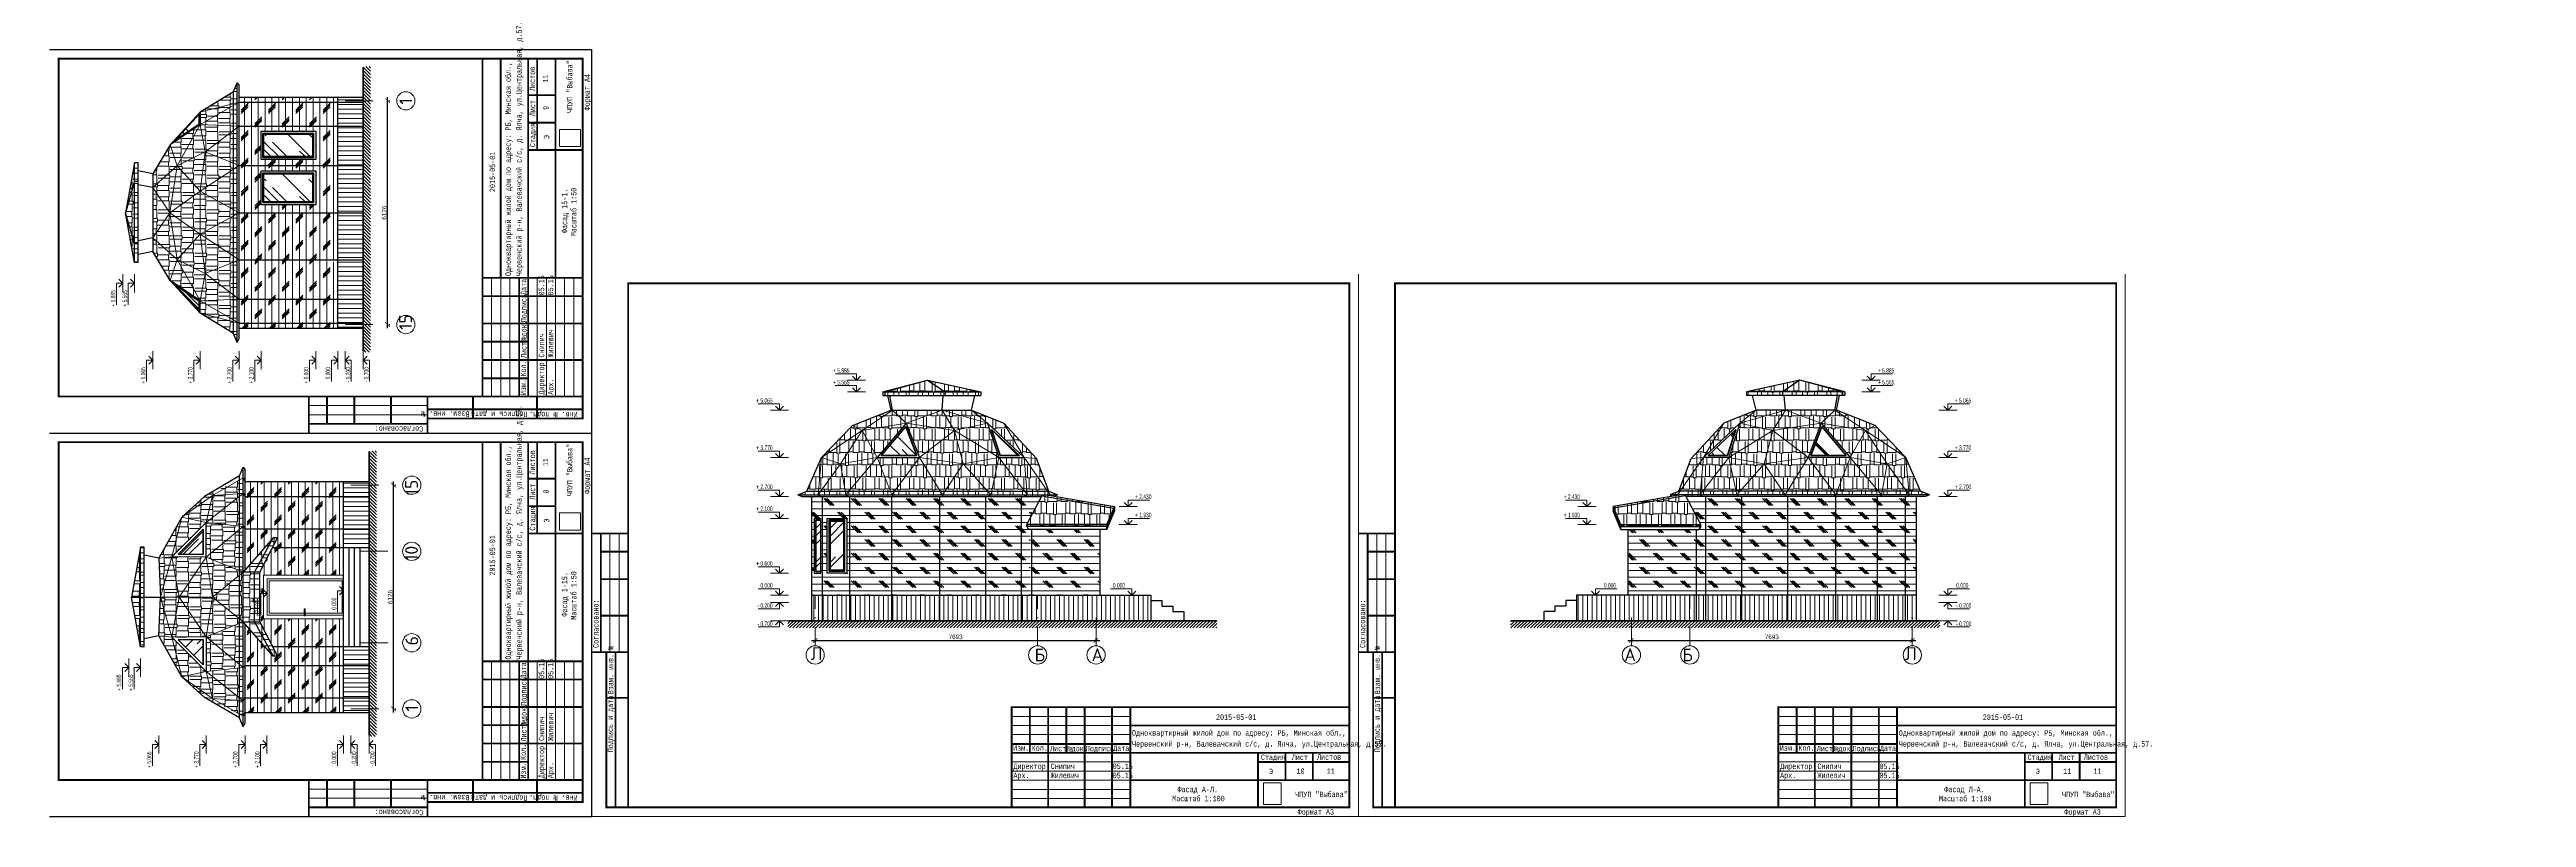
# Model space of a CAD drawing. Header units: millimetres. Extents: x -1532494 to -7068, y -619762 to -143013.
# Drawn here: x -74907 to -7068, y -206038 to -185013 of the extents above; entities that cross this region are included whole.
import ezdxf

# ---------------------------------------------------------------- set-up
doc = ezdxf.new("R2010")
doc.units = ezdxf.units.MM
doc.linetypes.add('GOST2.303 5', pattern=[24, 20, -1.5, 1, -1.5])
doc.linetypes.add('штрихпунктирнаяX2', pattern=[50.8, 25.4, -12.7, 0, -12.7])
doc.layers.get('0').update_dxf_attribs({"color": 251, "lineweight": 15})
for name, color, linetype, lineweight in [('Mebel', 34, 'Continuous', 18), ('заливка', 252, 'Continuous', 13), ('линия', 7, 'Continuous', 30), ('окна', 142, 'Continuous', 20), ('Окно', 144, 'Continuous', 40), ('Оси', 7, 'штрихпунктирнаяX2', 18), ('размеры', 7, 'Continuous', 18), ('уровень земли', 7, 'Continuous', 120)]:
    doc.layers.add(name, color=color, linetype=linetype, lineweight=lineweight)
doc.layers.add('рамка', color=105, linetype='Continuous', lineweight=30, plot=False)
doc.styles.add('GOST', font='cour.ttf', dxfattribs={"width": 0.6, "height": 3})
doc.styles.add('Style1', font='cour.ttf', dxfattribs={"width": 0.61, "height": 2.5})
doc.styles.add('style2', font='cour.ttf', dxfattribs={"width": 0.6, "height": 3})
doc.dimstyles.new('ISO-25', dxfattribs={"dimscale": 50, "dimtxt": 2.5, "dimasz": 2.5, "dimexe": 1.25, "dimexo": 0.625, "dimtad": 1, "dimdec": 0, "dimtxsty": 'Standard', "dimblk": 'ARCHTICK', "dimcen": 2.5, "dimdle": 2, "dimclrt": 256, "dimadec": 0, "dimazin": 0, "dimtfac": 1, "dimtdec": 0, "dimtmove": 1, "dimatfit": 2, "dimfxl": 1, "dimarcsym": 0})
picture_1 = doc.add_image_def('image1.jpg', size_in_pixel=(187, 229))
picture_2 = doc.add_image_def('image2.jpg', size_in_pixel=(187, 229))
picture_3 = doc.add_image_def('image3.jpg', size_in_pixel=(187, 229))
pattern_1 = [(90, (6347.9, 55.14), (-335.28, 712.47), [167.64, -139.7, 195.58, -83.82, 251.46, -111.76]), (90, (6333.92, 222.78), (-335.28, 712.47), [139.7, -530.86, 111.76, -167.64]), (90, (6368.85, 558.06), (-335.28, 712.47), [83.82, -866.14]), (180, (6347.9, 55.14), (-335.28, -237.49), [321.31, -1019.81]), (180, (6347.9, 222.78), (-335.28, -237.49), [314.325, -1026.795]), (180, (6347.9, 362.48), (-335.28, -237.49), [293.37, -1047.75]), (180, (6368.85, 558.06), (-335.28, -237.49), [321.31, -1019.81]), (180, (6368.85, 641.88), (-335.28, -237.49), [321.31, -1019.81]), (180, (6347.9, 893.34), (-335.28, -237.49), [307.34, -1033.78])]
pattern_2 = [(90, (-301169.8, -62729.3), (-335.28, 712.47), [167.64, -139.7, 195.58, -83.82, 251.46, -111.76]), (90, (-301183.76, -62561.67), (-335.28, 712.47), [139.7, -530.86, 111.76, -167.64]), (90, (-301148.84, -62226.4), (-335.28, 712.47), [83.82, -866.14]), (180, (-301169.8, -62729.31), (-335.28, -237.49), [321.31, -1019.81]), (180, (-301169.8, -62561.67), (-335.28, -237.49), [314.325, -1026.795]), (180, (-301169.8, -62421.97), (-335.28, -237.49), [293.37, -1047.75]), (180, (-301148.84, -62226.4), (-335.28, -237.49), [321.31, -1019.81]), (180, (-301148.84, -62142.57), (-335.28, -237.49), [321.31, -1019.81]), (180, (-301169.8, -61891.11), (-335.28, -237.49), [307.34, -1033.78])]
pattern_3 = [(90, (-301169.8, -63674.9), (-335.28, 712.47), [167.64, -139.7, 195.58, -83.82, 251.46, -111.76]), (90, (-301183.76, -63507.27), (-335.28, 712.47), [139.7, -530.86, 111.76, -167.64]), (90, (-301148.84, -63172), (-335.28, 712.47), [83.82, -866.14]), (180, (-301169.8, -63674.9), (-335.28, -237.49), [321.31, -1019.81]), (180, (-301169.8, -63507.27), (-335.28, -237.49), [314.325, -1026.795]), (180, (-301169.8, -63367.57), (-335.28, -237.49), [293.37, -1047.75]), (180, (-301148.84, -63172), (-335.28, -237.49), [321.31, -1019.81]), (180, (-301148.84, -63088.17), (-335.28, -237.49), [321.31, -1019.81]), (180, (-301169.8, -62836.7), (-335.28, -237.49), [307.34, -1033.78])]
pattern_4 = [(0, (-37463.84, -196380.96), (712.47, 335.28), [167.64, -139.7, 195.58, -83.82, 251.46, -111.76]), (0, (-37296.2, -196367), (712.47, 335.28), [139.7, -530.86, 111.76, -167.64]), (0, (-36960.92, -196401.92), (712.47, 335.28), [83.82, -866.14]), (90, (-37463.84, -196380.96), (-237.49, 335.28), [321.31, -1019.81]), (90, (-37296.2, -196380.96), (-237.49, 335.28), [314.325, -1026.795]), (90, (-37156.5, -196380.96), (-237.49, 335.28), [293.37, -1047.75]), (90, (-36960.92, -196401.92), (-237.49, 335.28), [321.31, -1019.81]), (90, (-36877.1, -196401.92), (-237.49, 335.28), [321.31, -1019.81]), (90, (-36625.64, -196380.96), (-237.49, 335.28), [307.34, -1033.78])]
pattern_5 = [(0, (-32530.3, -196380.96), (712.47, 335.28), [167.64, -139.7, 195.58, -83.82, 251.46, -111.76]), (0, (-32362.65, -196367), (712.47, 335.28), [139.7, -530.86, 111.76, -167.64]), (0, (-32027.37, -196401.92), (712.47, 335.28), [83.82, -866.14]), (90, (-32530.3, -196380.96), (-237.49, 335.28), [321.31, -1019.81]), (90, (-32362.65, -196380.96), (-237.49, 335.28), [314.325, -1026.795]), (90, (-32222.95, -196380.96), (-237.49, 335.28), [293.37, -1047.75]), (90, (-32027.37, -196401.92), (-237.49, 335.28), [321.31, -1019.81]), (90, (-31943.55, -196401.92), (-237.49, 335.28), [321.31, -1019.81]), (90, (-31692.1, -196380.96), (-237.49, 335.28), [307.34, -1033.78])]
pattern_6 = [(315, (-308514790.7, 167973520.4), (1724.2091752, -646.5784407), [11430, -1524, 3810, -762]), (315, (-308513804.7, 167973073.2), (177.8090712, 1255.4398057), [2286, -251.46, 4572, -571.5]), (315, (-308514063.3, 167973709), (3162.84620584, -2440.8336137), [6096, -1066.8, 3048, -762])]
pattern_7 = [(90, (6150, -3e-07), (-335.28, 712.47), [167.64, -139.7, 195.58, -83.82, 251.46, -111.76]), (90, (6136.03, 167.64), (-335.28, 712.47), [139.7, -530.86, 111.76, -167.64]), (90, (6170.96, 502.92), (-335.28, 712.47), [83.82, -866.14]), (180, (6150, -3e-07), (-335.28, -237.49), [321.31, -1019.81]), (180, (6150, 167.64), (-335.28, -237.49), [314.325, -1026.795]), (180, (6150, 307.34), (-335.28, -237.49), [293.37, -1047.75]), (180, (6170.96, 502.92), (-335.28, -237.49), [321.31, -1019.81]), (180, (6170.96, 586.74), (-335.28, -237.49), [321.31, -1019.81]), (180, (6150, 838.2), (-335.28, -237.49), [307.34, -1033.78])]

# ---------------------------------------------------------------- blocks, each defined once
blk = doc.blocks.new('вакепкеакепке')
at = {"color": 7, "linetype": 'GOST2.303 5'}
for p, q in [((168051385, 308359340), (168057885, 308359340)), ((168051385, 308358840), (168057885, 308358840)), ((168051385, 308358340), (168057885, 308358340)), ((168051385, 308356840), (168057885, 308356840)), ((168051385, 308356340), (168057885, 308356340)), ((168051385, 308355840), (168057885, 308355840)), ((168051385, 308355340), (168057885, 308355340)), ((168051385, 308354840), (168057885, 308354840))]:
    blk.add_line(p, q, dxfattribs=at)
at = {"const_width": 100}
blk.add_lwpolyline([(168051385, 308359840), (168069885, 308359840), (168069885, 308354353), (168051385, 308354353)], close=True, dxfattribs=at)
for points in [[(168052385, 308359840), (168052385, 308357340)], [(168053385, 308359887), (168053385, 308354400)], [(168054385, 308359887), (168054385, 308357340)], [(168055385, 308354400), (168055385, 308359887)], [(168056885, 308359887), (168056885, 308354400)], [(168057885, 308354353), (168057885, 308359840)], [(168057931, 308358840), (168069885, 308358840)], [(168057885, 308357826), (168051385, 308357826)], [(168057885, 308357340), (168051385, 308357340)], [(168057885, 308357340), (168069885, 308357340)], [(168064885, 308354353), (168064885, 308357340)], [(168064885, 308356840), (168069885, 308356840)], [(168066385, 308357340), (168066385, 308355840)], [(168067885, 308357340), (168067885, 308355840)], [(168057885, 308355840), (168069885, 308355840)]]:
    blk.add_lwpolyline(points, dxfattribs=at)
at = {"color": 7, "linetype": 'GOST2.303 5', "style": 'style2', "width": 0.6}
for s, p in [('2015-05-01', (168062579, 308359144)), ('Изм.', (168051464, 308357455)), ('Кол.', (168052482, 308357455)), ('Лист', (168053488, 308357424)), ('№док.', (168054453, 308357424)), ('Подпись', (168055453, 308357424)), ('Дата', (168056947, 308357439)), ('Червенский р-н, Валевачский с/с, д. Ялча, ул.Центральная, д.57. ', (168057980, 308357683)), ('Одноквартирный жилой дом по адресу: РБ, Минская обл.,  ', (168057980, 308358281)), ('Арх.', (168051482, 308355955)), ('Директор', (168051482, 308356455)), ('Жилевич', (168053525, 308355955)), ('Снипич', (168053525, 308356455)), ('05.15', (168056921, 308356455)), ('05.15', (168056921, 308355955)), ('Стадия', (168065039, 308356948)), ('Э', (168065484, 308356176)), ('Лист', (168066732, 308356949)), ('Листов', (168068113, 308356956)), ('ЧПУП "Выбава"', (168066920, 308354914))]:
    blk.add_text(s, height=300, dxfattribs=at).set_placement(p)
blk = doc.blocks.new('_ArchTick')
at = {"color": 0, "linetype": 'ByBlock', "const_width": 0.15}
blk.add_lwpolyline([(-0.5, -0.5), (0.5, 0.5)], dxfattribs=at)
blk = doc.blocks.new('*D324')
at = {"layer": 'Defpoints', "color": 0, "transparency": 16777216}
for p in [(-65484, -196940), (-65484, -196940), (-65484, -203066)]:
    blk.add_point(p, dxfattribs=at)
at = {"layer": 'размеры', "color": 0, "lineweight": -2, "transparency": 16777216}
for p, q in [((-65484, -203166), (-65484, -196840)), ((-65452, -196940), (-65421, -196940)), ((-65452, -203066), (-65421, -203066))]:
    blk.add_line(p, q, dxfattribs=at)
at = {"layer": 'размеры', "color": 0, "lineweight": -2, "transparency": 16777216, "xscale": 125, "yscale": 125, "zscale": 125}
for p, rotation in [((-65484, -196940), 90), ((-65484, -203066), 270)]:
    blk.add_blockref('_ArchTick', p, dxfattribs=dict(at, rotation=rotation))
at = {"layer": 'размеры', "transparency": 16777216, "insert": (-65577, -200003), "char_height": 125, "attachment_point": 5, "rotation": 90}
blk.add_mtext('6126', dxfattribs=at)
blk = doc.blocks.new('*D325')
at = {"layer": 'Defpoints', "color": 0, "transparency": 16777216}
for p in [(-65647, -186417), (-65647, -186417), (-65647, -192543)]:
    blk.add_point(p, dxfattribs=at)
at = {"layer": 'размеры', "color": 0, "lineweight": -2, "transparency": 16777216}
for p, q in [((-65647, -192643), (-65647, -186317)), ((-65616, -186417), (-65584, -186417)), ((-65616, -192543), (-65584, -192543))]:
    blk.add_line(p, q, dxfattribs=at)
at = {"layer": 'размеры', "color": 0, "lineweight": -2, "transparency": 16777216, "xscale": 125, "yscale": 125, "zscale": 125}
for p, rotation in [((-65647, -186417), 90), ((-65647, -192543), 270)]:
    blk.add_blockref('_ArchTick', p, dxfattribs=dict(at, rotation=rotation))
at = {"layer": 'размеры', "transparency": 16777216, "insert": (-65741, -189480), "char_height": 125, "attachment_point": 5, "rotation": 90}
blk.add_mtext('6126', dxfattribs=at)
blk = doc.blocks.new('*D332')
at = {"layer": 'Defpoints', "color": 0, "ltscale": 20, "transparency": 16777216}
for p in [(-53937, -201189), (-46244, -201189), (-46244, -201251)]:
    blk.add_point(p, dxfattribs=at)
at = {"layer": 'размеры', "color": 0, "lineweight": -2, "ltscale": 20, "transparency": 16777216}
for p, q in [((-54037, -201189), (-46144, -201189)), ((-53937, -201220), (-53937, -201251)), ((-46244, -201220), (-46244, -201126))]:
    blk.add_line(p, q, dxfattribs=at)
at = {"layer": 'размеры', "color": 0, "lineweight": -2, "ltscale": 20, "transparency": 16777216, "xscale": 125, "yscale": 125, "zscale": 125, "rotation": 180}
blk.add_blockref('_ArchTick', (-53937, -201189), dxfattribs=at)
at = {"layer": 'размеры', "color": 0, "lineweight": -2, "ltscale": 20, "transparency": 16777216, "xscale": 125, "yscale": 125, "zscale": 125}
blk.add_blockref('_ArchTick', (-46244, -201189), dxfattribs=at)
at = {"layer": 'размеры', "ltscale": 20, "transparency": 16777216, "insert": (-50091, -201095), "char_height": 125, "attachment_point": 5}
blk.add_mtext('7693', dxfattribs=at)
blk = doc.blocks.new('*D333')
at = {"layer": 'Defpoints', "color": 0, "ltscale": 20, "transparency": 16777216}
for p in [(-31582, -201189), (-23890, -201189), (-23890, -201251)]:
    blk.add_point(p, dxfattribs=at)
at = {"layer": 'размеры', "color": 0, "lineweight": -2, "ltscale": 20, "transparency": 16777216}
for p, q in [((-31682, -201189), (-23790, -201189)), ((-31582, -201220), (-31582, -201251)), ((-23890, -201220), (-23890, -201126))]:
    blk.add_line(p, q, dxfattribs=at)
at = {"layer": 'размеры', "color": 0, "lineweight": -2, "ltscale": 20, "transparency": 16777216, "xscale": 125, "yscale": 125, "zscale": 125, "rotation": 180}
blk.add_blockref('_ArchTick', (-31582, -201189), dxfattribs=at)
at = {"layer": 'размеры', "color": 0, "lineweight": -2, "ltscale": 20, "transparency": 16777216, "xscale": 125, "yscale": 125, "zscale": 125}
blk.add_blockref('_ArchTick', (-23890, -201189), dxfattribs=at)
at = {"layer": 'размеры', "ltscale": 20, "transparency": 16777216, "insert": (-27736, -201095), "char_height": 125, "attachment_point": 5}
blk.add_mtext('7693', dxfattribs=at)

msp = doc.modelspace()

# ---------------------------------------------------------------- hatches: boundary and pattern name
at = {"layer": 'заливка', "ltscale": 20}
h = msp.add_hatch(dxfattribs=at)
h.set_pattern_fill('AR-RSHKE', color=256, scale=1.1, angle=90)
h.set_pattern_definition(pattern_7)
h.paths.add_polyline_path([(-71412.6, -188195.5), (-72079.2, -188790.5), (-71609, -189480.2)])
h.paths.add_polyline_path([(-71412.6, -188195.5), (-71603.6, -187620.1), (-72079.2, -188418.7), (-72079.2, -188790.5)])
h.paths.add_polyline_path([(-72579.2, -188625), (-72822.3, -189480.2), (-72579.2, -190335.3)])
h.paths.add_polyline_path([(-72822.3, -189480.2), (-72579.2, -190841.6), (-72579.2, -190335.3)])
h.paths.add_polyline_path([(-72479.2, -190335.3), (-72579.2, -190335.3), (-72579.2, -190841.6), (-72479.2, -190841.6)])
h.paths.add_polyline_path([(-72479.2, -188625), (-72579.2, -188625), (-72579.2, -190335.3), (-72479.2, -190335.3)])
h.paths.add_polyline_path([(-72579.2, -188118.7), (-72822.3, -189480.2), (-72579.2, -188625)])
h.paths.add_polyline_path([(-72479.2, -188118.7), (-72579.2, -188118.7), (-72579.2, -188625), (-72479.2, -188625)])
h.paths.add_polyline_path([(-71609, -189480.2), (-72079.2, -188790.5), (-72079.2, -190169.8)])
h.paths.add_polyline_path([(-71609, -189480.2), (-72079.2, -190169.8), (-71412.6, -190764.8)])
h.paths.add_polyline_path([(-71609, -189480.2), (-71412.6, -190764.8), (-70784.5, -190066.4)])
h.paths.add_polyline_path([(-70784.5, -188893.9), (-71609, -189480.2), (-70784.5, -190066.4), (-70784.5, -189480.2)])
h.paths.add_polyline_path([(-71412.6, -188195.5), (-71609, -189480.2), (-70784.5, -188893.9)])
h.paths.add_polyline_path([(-70643.4, -187811.4), (-71412.6, -188195.5), (-70784.5, -188893.9)])
h.paths.add_polyline_path([(-70784.5, -187067.6), (-71412.6, -188195.5), (-70643.4, -187811.4)])
h.paths.add_polyline_path([(-70784.5, -187067.6), (-71603.6, -187620.1), (-71412.6, -188195.5)])
h.paths.add_polyline_path([(-69864.7, -186171.1), (-70784.5, -186725), (-69864.7, -186491.7)])
h.paths.add_polyline_path([(-69864.7, -186539.7), (-69864.7, -186491.7), (-70784.5, -186725), (-70784.5, -187067.6)])
h.paths.add_polyline_path([(-69864.7, -186539.7), (-70784.5, -187067.6), (-69864.7, -187108.6)])
h.paths.add_polyline_path([(-69764.7, -185927.1), (-69864.7, -186164.9), (-69864.7, -186491.7), (-69764.7, -186466.4)])
h.paths.add_polyline_path([(-69764.7, -186482.4), (-69864.7, -186539.7), (-69864.7, -187108.6), (-69764.7, -187113.1)])
h.paths.add_polyline_path([(-69864.7, -187227.7), (-70643.4, -187811.4), (-69864.7, -188125.4)])
h.paths.add_polyline_path([(-69864.7, -187227.7), (-69864.7, -187108.6), (-70784.5, -187067.6), (-70643.4, -187811.4)])
h.paths.add_polyline_path([(-69764.7, -187152.8), (-69864.7, -187227.7), (-69864.7, -188125.4), (-69764.7, -188165.7)])
h.paths.add_polyline_path([(-69864.7, -188285.1), (-70784.5, -188893.9), (-69864.7, -189398)])
h.paths.add_polyline_path([(-69864.7, -188125.4), (-70643.4, -187811.4), (-70784.5, -188893.9), (-69864.7, -188285.1)])
h.paths.add_polyline_path([(-69764.7, -188165.7), (-69864.7, -188125.4), (-69864.7, -188285.1), (-69764.7, -188218.9)])
h.paths.add_polyline_path([(-69764.7, -188218.9), (-69864.7, -188285.1), (-69864.7, -189398), (-69764.7, -189452.8)])
h.paths.add_polyline_path([(-69864.7, -189562.4), (-69864.7, -189398), (-70784.5, -188893.9), (-70784.5, -189480.2), (-70784.5, -190066.4)])
h.paths.add_polyline_path([(-69864.7, -189562.4), (-70784.5, -190066.4), (-69864.7, -190675.2)])
h.paths.add_polyline_path([(-69864.7, -190675.2), (-70784.5, -190066.4), (-70643.4, -191148.9), (-69864.7, -190835)])
h.paths.add_polyline_path([(-70784.5, -190066.4), (-71412.6, -190764.8), (-70643.4, -191148.9)])
h.paths.add_polyline_path([(-70643.4, -191148.9), (-71412.6, -190764.8), (-70784.5, -191892.7)])
h.paths.add_polyline_path([(-71412.6, -190764.8), (-71603.6, -191340.2), (-70784.5, -191892.7)])
h.paths.add_polyline_path([(-70643.4, -191148.9), (-70784.5, -191892.7), (-69864.7, -191851.7), (-69864.7, -191732.6)])
h.paths.add_polyline_path([(-69864.7, -191851.7), (-70784.5, -191892.7), (-69864.7, -192420.6)])
h.paths.add_polyline_path([(-70784.5, -191892.7), (-70784.5, -192235.3), (-69864.7, -192468.6), (-69864.7, -192420.6)])
h.paths.add_polyline_path([(-69864.7, -192468.6), (-70784.5, -192235.3), (-69864.7, -192789.2)])
h.paths.add_polyline_path([(-69764.7, -192494), (-69864.7, -192468.6), (-69864.7, -192789.2), (-69764.7, -193033.2)])
h.paths.add_polyline_path([(-69864.7, -192420.6), (-69864.7, -192468.6), (-69764.7, -192494), (-69764.7, -192477.9)])
h.paths.add_polyline_path([(-69764.7, -191847.2), (-69864.7, -191851.7), (-69864.7, -192420.6), (-69764.7, -192477.9)])
h.paths.add_polyline_path([(-69764.7, -191807.5), (-69864.7, -191732.6), (-69864.7, -191851.7), (-69764.7, -191847.2)])
h.paths.add_polyline_path([(-69764.7, -190794.6), (-69864.7, -190835), (-69864.7, -191732.6), (-69764.7, -191807.5)])
h.paths.add_polyline_path([(-69764.7, -189507.6), (-69864.7, -189562.4), (-69864.7, -190675.2), (-69764.7, -190741.4)])
h.paths.add_polyline_path([(-69764.7, -190741.4), (-69864.7, -190675.2), (-69864.7, -190835), (-69764.7, -190794.6)])
h.paths.add_polyline_path([(-69764.7, -189452.8), (-69864.7, -189398), (-69864.7, -189562.4), (-69764.7, -189507.6)])
h = msp.add_hatch(dxfattribs=at)
h.set_pattern_fill('WOODS_CORK', color=256, scale=1500, angle=90, pattern_type=2)
h.set_pattern_definition([(90, (6184.79, 10578.12), (-187.5, 1e-13), []), (225, (6278.54, 10671.87), (375, -375), [265.165, -265.165]), (225, (6278.54, 10718.75), (375, -375), [265.165, -265.165]), (225, (6278.54, 10765.6), (375, -375), [265.165, -265.165])])
h.paths.add_polyline_path([(-67014.7, -190774.5), (-67611, -190774.5), (-67014.7, -190832.8)], flags=17)
h.paths.add_polyline_path([(-67614.7, -189264.5), (-69114.7, -189264.5), (-69114.7, -188336.5), (-67614.7, -188336.5)])
h.paths.add_polyline_path([(-67014.7, -186315.4), (-69714.7, -186315.4), (-69714.7, -192645), (-67014.7, -192645)])
h.paths.add_polyline_path([(-69114.7, -188026.1), (-69114.7, -187248.1), (-67614.7, -187248.1), (-67614.7, -188026.1)])
h = msp.add_hatch(dxfattribs=at)
h.set_pattern_fill('ANSI31', color=256, scale=40, angle=135)
h.set_pattern_definition([(180, (-81543.82, -315550.6), (-3e-14, -127), [])])
h.paths.add_polyline_path([(-67014.7, -191845), (-67014.7, -192506.6), (-66314.7, -192506.6), (-66314.7, -191845)])
h.paths.add_polyline_path([(-67014.7, -190774.5), (-67014.7, -191845), (-66314.7, -191845), (-66314.7, -190774.5)])
h.paths.add_polyline_path([(-67014.7, -189480.2), (-67014.7, -190774.5), (-66314.7, -190774.5), (-66314.7, -189480.2)])
h.paths.add_polyline_path([(-67014.7, -188185.8), (-67014.7, -189480.2), (-66314.7, -189480.2), (-66314.7, -188185.8)])
h.paths.add_polyline_path([(-67014.7, -187115.3), (-67014.7, -188185.8), (-66314.7, -188185.8), (-66314.7, -187115.3)])
h.paths.add_polyline_path([(-67014.7, -186453.7), (-67014.7, -187115.3), (-66314.7, -187115.3), (-66314.7, -186453.7)])
h.paths.add_polyline_path([(-67014.7, -186315.4), (-67014.7, -186453.7), (-66314.7, -186453.7), (-66314.7, -186315.4)])
h.paths.add_polyline_path([(-67014.7, -192506.6), (-67014.7, -192645), (-66314.7, -192645), (-66314.7, -192506.6)])
h = msp.add_hatch(dxfattribs=at)
h.set_pattern_fill('AR-RSHKE', color=256, scale=1.1, angle=90)
h.set_pattern_definition(pattern_7)
h.paths.add_polyline_path([(-71412.6, -190764.8), (-72079.2, -190169.8), (-72079.2, -190541.6), (-71603.6, -191340.2)])
h.paths.add_polyline_path([(-69864.7, -190835), (-70643.4, -191148.9), (-69864.7, -191732.6)])
h = msp.add_hatch(dxfattribs=at)
h.set_pattern_fill('AR-RSHKE', color=256, scale=1.1)
h.set_pattern_definition(pattern_4)
h.paths.add_polyline_path([(-52238.9, -196181), (-53245.5, -196356.3), (-53113.6, -197100.8), (-53011.9, -197100.8)])
h.paths.add_polyline_path([(-53245.5, -196356.3), (-53783, -197100.8), (-53113.6, -197100.8)])
h.paths.add_polyline_path([(-53245.5, -196356.3), (-53761.6, -196181), (-53846, -197100.8), (-53783, -197100.8)])
h.paths.add_polyline_path([(-53761.6, -196181), (-54166.2, -197100.8), (-53846, -197100.8)])
h.paths.add_polyline_path([(-52652.2, -195443.3), (-53245.5, -196356.3), (-52238.9, -196181)])
h.paths.add_polyline_path([(-52652.2, -195443.3), (-53761.6, -196181), (-53245.5, -196356.3)])
h.paths.add_polyline_path([(-52652.2, -195443.3), (-52918.8, -195306.7), (-53761.6, -196181)])
h.paths.add_polyline_path([(-51818.9, -194887.6), (-51860.6, -194887.6), (-52918.8, -195306.7), (-52652.2, -195443.3)])
h.paths.add_polyline_path([(-51818.9, -194887.6), (-52652.2, -195443.3), (-51441, -195242)])
h.paths.add_polyline_path([(-50460.8, -194887.6), (-51818.9, -194887.6), (-51441, -195242)])
h.paths.add_polyline_path([(-51441, -195242), (-52652.2, -195443.3), (-52238.9, -196181)])
h.paths.add_polyline_path([(-50119.7, -195443.3), (-51441, -195242), (-51082.3, -196181)])
h.paths.add_polyline_path([(-50460.8, -194887.6), (-51441, -195242), (-50119.7, -195443.3)])
h.paths.add_polyline_path([(-50119.7, -195443.3), (-51082.3, -196181), (-49880.9, -196356.3)])
h.paths.add_polyline_path([(-49880.9, -196356.3), (-51082.3, -196181), (-50515.5, -197100.8), (-50386.1, -197100.8)])
h.paths.add_polyline_path([(-51082.3, -196181), (-51765.7, -197100.8), (-50515.5, -197100.8)])
h.paths.add_polyline_path([(-50515.5, -197100.8), (-51765.7, -197100.8), (-51840, -197200.8), (-50453.9, -197200.8)])
h.paths.add_polyline_path([(-51879.1, -197100.8), (-53011.9, -197100.8), (-53095.9, -197200.8), (-51840, -197200.8)])
h.paths.add_polyline_path([(-53113.6, -197100.8), (-53783, -197100.8), (-53855.2, -197200.8), (-53095.9, -197200.8)])
h.paths.add_polyline_path([(-53846, -197100.8), (-54166.2, -197100.8), (-54410.2, -197200.8), (-53855.2, -197200.8)])
h.paths.add_polyline_path([(-49880.9, -196356.3), (-50386.1, -197100.8), (-49216.8, -197100.8)])
h.paths.add_polyline_path([(-49216.8, -197100.8), (-50386.1, -197100.8), (-50453.9, -197200.8), (-49127.6, -197200.8)])
h.paths.add_polyline_path([(-48205.9, -197100.8), (-49106.1, -197100.8), (-49127.6, -197200.8), (-48132.7, -197200.8), (-48130.7, -197199.2)])
h.paths.add_polyline_path([(-48908.7, -196181), (-49106.1, -197100.8), (-48205.9, -197100.8)])
h.paths.add_polyline_path([(-48205.9, -197100.8), (-48129.5, -197200.8), (-48132.7, -197200.8), (-48200.1, -197250.8), (-47739.4, -197250.8), (-47730.3, -197233.2), (-45761.8, -197572.4), (-45740.4, -197521.6), (-47363.9, -197241.8), (-47304, -197200.8), (-47541.8, -197100.8)])
h.paths.add_polyline_path([(-48217.7, -196181), (-48139.1, -197100.8), (-47574, -197100.8)], flags=17)
h.paths.add_polyline_path([(-47879.3, -196207.9), (-48217.7, -196181), (-47574, -197100.8), (-47541.8, -197100.8)])
h.paths.add_polyline_path([(-48217.7, -196181), (-48908.7, -196181), (-48205.9, -197100.8), (-48139.1, -197100.8)])
h.paths.add_polyline_path([(-45761.8, -197572.4), (-47730.3, -197233.2), (-48142.1, -198021.7), (-45951.1, -198021.7)])
h.paths.add_polyline_path([(-45951.1, -198021.7), (-48142.1, -198021.7), (-48142.1, -198075.1), (-45951.1, -198075.1)])
h.paths.add_polyline_path([(-48908.7, -196181), (-49880.9, -196356.3), (-49216.8, -197100.8), (-49106.1, -197100.8)])
h.paths.add_polyline_path([(-50119.7, -195443.3), (-49880.9, -196356.3), (-48908.7, -196181)])
h.paths.add_polyline_path([(-49217.4, -195242), (-50119.7, -195443.3), (-48908.7, -196181)])
h.paths.add_polyline_path([(-48774.2, -195242), (-49658.1, -194887.6), (-49217.4, -195242), (-48217.7, -196181)])
h.paths.add_polyline_path([(-48774.2, -195242), (-48217.7, -196181), (-47879.3, -196207.9)])
h.paths.add_polyline_path([(-49658, -194887.6), (-50460.8, -194887.6), (-49217.4, -195242)])
h.paths.add_polyline_path([(-50857.1, -194064.7), (-52025.4, -194387.6), (-50381.4, -194387.6)])
h.paths.add_polyline_path([(-50857.1, -194064.7), (-50381.4, -194387.6), (-49399.7, -194387.6)])
h.paths.add_polyline_path([(-49399.7, -194387.6), (-50381.4, -194387.6), (-50381.4, -194487.6), (-49399.7, -194487.6)])
h.paths.add_polyline_path([(-50381.4, -194387.6), (-52025.4, -194387.6), (-52025.4, -194487.6), (-50381.4, -194487.6)])
h = msp.add_hatch(dxfattribs=at)
h.set_pattern_fill('AR-RSHKE', color=256, scale=1.1)
h.set_pattern_definition(pattern_5)
h.paths.add_polyline_path([(-25587.8, -196181), (-24581.2, -196356.3), (-24713.1, -197100.8), (-24814.8, -197100.8)])
h.paths.add_polyline_path([(-24581.2, -196356.3), (-24043.7, -197100.8), (-24713.1, -197100.8)])
h.paths.add_polyline_path([(-24581.2, -196356.3), (-24065.1, -196181), (-23980.7, -197100.8), (-24043.7, -197100.8)])
h.paths.add_polyline_path([(-24065.1, -196181), (-23660.5, -197100.8), (-23980.7, -197100.8)])
h.paths.add_polyline_path([(-25174.5, -195443.3), (-24581.2, -196356.3), (-25587.8, -196181)])
h.paths.add_polyline_path([(-25174.5, -195443.3), (-24065.1, -196181), (-24581.2, -196356.3)])
h.paths.add_polyline_path([(-25174.5, -195443.3), (-24907.9, -195306.7), (-24065.1, -196181)])
h.paths.add_polyline_path([(-26007.8, -194887.6), (-25966.1, -194887.6), (-24907.9, -195306.7), (-25174.5, -195443.3)])
h.paths.add_polyline_path([(-26007.8, -194887.6), (-25174.5, -195443.3), (-26385.7, -195242)])
h.paths.add_polyline_path([(-27365.9, -194887.6), (-26007.8, -194887.6), (-26385.7, -195242)])
h.paths.add_polyline_path([(-26385.7, -195242), (-25174.5, -195443.3), (-25587.8, -196181)])
h.paths.add_polyline_path([(-27707, -195443.3), (-26385.7, -195242), (-26744.3, -196181)])
h.paths.add_polyline_path([(-27365.9, -194887.6), (-26385.7, -195242), (-27707, -195443.3)])
h.paths.add_polyline_path([(-27707, -195443.3), (-26744.3, -196181), (-27945.8, -196356.3)])
h.paths.add_polyline_path([(-27945.8, -196356.3), (-26744.3, -196181), (-27311.1, -197100.8), (-27440.6, -197100.8)])
h.paths.add_polyline_path([(-26744.3, -196181), (-26061, -197100.8), (-27311.1, -197100.8)])
h.paths.add_polyline_path([(-27311.1, -197100.8), (-26061, -197100.8), (-25986.7, -197200.8), (-27372.8, -197200.8)])
h.paths.add_polyline_path([(-25947.6, -197100.8), (-24814.8, -197100.8), (-24730.8, -197200.8), (-25986.7, -197200.8)])
h.paths.add_polyline_path([(-24713.1, -197100.8), (-24043.7, -197100.8), (-23971.5, -197200.8), (-24730.8, -197200.8)])
h.paths.add_polyline_path([(-23980.7, -197100.8), (-23660.5, -197100.8), (-23416.5, -197200.8), (-23971.5, -197200.8)])
h.paths.add_polyline_path([(-27945.8, -196356.3), (-27440.6, -197100.8), (-28609.9, -197100.8)])
h.paths.add_polyline_path([(-28609.9, -197100.8), (-27440.6, -197100.8), (-27372.8, -197200.8), (-28699.1, -197200.8)])
h.paths.add_polyline_path([(-29620.8, -197100.8), (-28720.5, -197100.8), (-28699.1, -197200.8), (-29694, -197200.8), (-29696, -197199.2)])
h.paths.add_polyline_path([(-28918, -196181), (-28720.5, -197100.8), (-29620.8, -197100.8)])
h.paths.add_polyline_path([(-29620.8, -197100.8), (-29697.2, -197200.8), (-29694, -197200.8), (-29626.6, -197250.8), (-30087.2, -197250.8), (-30096.4, -197233.2), (-32064.9, -197572.4), (-32086.3, -197521.6), (-30462.7, -197241.8), (-30522.6, -197200.8), (-30284.8, -197100.8)])
h.paths.add_polyline_path([(-29609, -196181), (-29687.6, -197100.8), (-30252.7, -197100.8)], flags=17)
h.paths.add_polyline_path([(-29947.3, -196207.9), (-29609, -196181), (-30252.7, -197100.8), (-30284.8, -197100.8)])
h.paths.add_polyline_path([(-29609, -196181), (-28918, -196181), (-29620.8, -197100.8), (-29687.6, -197100.8)])
h.paths.add_polyline_path([(-32064.9, -197572.4), (-30096.4, -197233.2), (-29684.5, -198021.7), (-31875.6, -198021.7)])
h.paths.add_polyline_path([(-31875.6, -198021.7), (-29684.5, -198021.7), (-29684.5, -198075.1), (-31875.6, -198075.1)])
h.paths.add_polyline_path([(-28918, -196181), (-27945.8, -196356.3), (-28609.9, -197100.8), (-28720.5, -197100.8)])
h.paths.add_polyline_path([(-27707, -195443.3), (-27945.8, -196356.3), (-28918, -196181)])
h.paths.add_polyline_path([(-28609.3, -195242), (-27707, -195443.3), (-28918, -196181)])
h.paths.add_polyline_path([(-29052.4, -195242), (-28168.6, -194887.6), (-28609.3, -195242), (-29609, -196181)])
h.paths.add_polyline_path([(-29052.4, -195242), (-29609, -196181), (-29947.3, -196207.9)])
h.paths.add_polyline_path([(-28168.7, -194887.6), (-27365.9, -194887.6), (-28609.3, -195242)])
h.paths.add_polyline_path([(-26969.6, -194064.7), (-25801.2, -194387.6), (-27445.2, -194387.6)])
h.paths.add_polyline_path([(-26969.6, -194064.7), (-27445.2, -194387.6), (-28427, -194387.6)])
h.paths.add_polyline_path([(-28427, -194387.6), (-27445.2, -194387.6), (-27445.2, -194487.6), (-28427, -194487.6)])
h.paths.add_polyline_path([(-27445.2, -194387.6), (-25801.2, -194387.6), (-25801.2, -194487.6), (-27445.2, -194487.6)])
h = msp.add_hatch(dxfattribs=at)
h.set_pattern_fill('AR-RSHKE', color=256, scale=1.1)
h.set_pattern_definition(pattern_4)
h.paths.add_polyline_path([(-52238.9, -196181), (-53011.9, -197100.8), (-51879.1, -197100.8)])
h.paths.add_polyline_path([(-51082.3, -196181), (-52238.9, -196181), (-51879.1, -197100.8), (-51765.7, -197100.8)])
h.paths.add_polyline_path([(-50460.8, -194887.6), (-50119.7, -195443.3), (-49217.4, -195242)])
h = msp.add_hatch(dxfattribs=at)
h.set_pattern_fill('AR-RSHKE', color=256, scale=1.1)
h.set_pattern_definition(pattern_5)
h.paths.add_polyline_path([(-25587.8, -196181), (-24814.8, -197100.8), (-25947.6, -197100.8)])
h.paths.add_polyline_path([(-26744.3, -196181), (-25587.8, -196181), (-25947.6, -197100.8), (-26061, -197100.8)])
h.paths.add_polyline_path([(-27365.9, -194887.6), (-27707, -195443.3), (-28609.3, -195242)])
h = msp.add_hatch(dxfattribs=at)
h.set_pattern_fill('AR-RSHKE', color=256, scale=1.1, angle=90)
h.set_pattern_definition(pattern_1)
h.paths.add_polyline_path([(-70621.4, -197964.2), (-70446.1, -197223.5), (-69601.6, -197164.6)])
h.paths.add_polyline_path([(-69601.6, -198076.6), (-70621.4, -197964.2), (-69601.6, -197164.6)])
h.paths.add_polyline_path([(-69601.6, -197164.6), (-70446.1, -197223.5), (-69601.6, -196743.4)])
h.paths.add_polyline_path([(-70446.1, -197223.5), (-70665.2, -197248), (-69601.6, -196743.4)])
h.paths.add_polyline_path([(-70621.4, -197964.2), (-71286.7, -197819), (-70446.1, -197223.5)])
h.paths.add_polyline_path([(-71286.7, -197819), (-70665.2, -197248), (-70446.1, -197223.5)], flags=17)
h.paths.add_polyline_path([(-71560.3, -198906), (-71286.7, -197819), (-70621.4, -197964.2)])
h.paths.add_polyline_path([(-71560.3, -198906), (-71916.1, -198941.7), (-71286.7, -197819)])
h.paths.add_polyline_path([(-71869.8, -200003.1), (-71916.1, -198941.7), (-71560.3, -198906)])
h.paths.add_polyline_path([(-71359, -200003.1), (-71869.8, -200003.1), (-71560.3, -198906)])
h.paths.add_polyline_path([(-71359, -200003.1), (-71560.3, -198906), (-70621.4, -198909.8)])
h.paths.add_polyline_path([(-70446.1, -200003.1), (-71359, -200003.1), (-70621.4, -198909.8)])
h.paths.add_polyline_path([(-70446.1, -200003.1), (-70621.4, -198909.8), (-69601.6, -199321.7)])
h.paths.add_polyline_path([(-72416.1, -200003.1), (-72659.2, -200003.1), (-72416.1, -198641.7)])
h.paths.add_polyline_path([(-72316.1, -200003.1), (-72416.1, -200003.1), (-72416.1, -198641.7), (-72316.1, -198641.7)])
h.paths.add_polyline_path([(-69289.7, -199321.7), (-69601.6, -199321.7), (-68780.7, -198381.6)])
h.paths.add_polyline_path([(-69151.6, -199321.7), (-69289.7, -199321.7), (-68780.7, -198381.6), (-68667, -198381.6)])
h = msp.add_hatch(dxfattribs=at)
h.set_pattern_fill('WOODS_CORK', color=256, scale=1500, angle=90, pattern_type=2)
h.set_pattern_definition([(90, (6347.9, 55.14), (-187.5, 6e-14), []), (225, (6441.64, 148.9), (375, -375), [265.165, -265.165]), (225, (6441.64, 195.76), (375, -375), [265.165, -265.165]), (225, (6441.64, 242.64), (375, -375), [265.165, -265.165])])
h.paths.add_polyline_path([(-66851.6, -198132.7), (-69551.6, -198132.7), (-69551.6, -199264.4), (-68780.7, -198381.6), (-68667, -198381.6), (-68805.6, -198650.5), (-66851.6, -198650.5)])
h.paths.add_polyline_path([(-66851.6, -197247.2), (-69551.6, -197247.2), (-69551.6, -198132.7), (-66851.6, -198132.7)])
h.paths.add_polyline_path([(-66851.6, -196838.3), (-69551.6, -196838.3), (-69551.6, -197247.2), (-66851.6, -197247.2)])
h.paths.add_polyline_path([(-66851.6, -198650.5), (-68805.6, -198650.5), (-69151.6, -199321.7), (-69151.6, -200684.6), (-68909.3, -201154.7), (-66851.6, -201355.7), (-66851.6, -200603.1), (-69049.6, -200603.1), (-69049.6, -199403.1), (-66851.6, -199403.1)])
h.paths.add_polyline_path([(-66851.6, -201873.6), (-69551.6, -201873.6), (-69551.6, -200741.9), (-68780.7, -201624.7), (-68667, -201624.7), (-68909.3, -201154.7), (-66851.6, -201355.7)])
h.paths.add_polyline_path([(-66851.6, -201873.6), (-69551.6, -201873.6), (-69551.6, -202759), (-66851.6, -202759)])
h.paths.add_polyline_path([(-66851.6, -202759), (-69551.6, -202759), (-69551.6, -203167.9), (-66851.6, -203167.9)])
h.paths.add_polyline_path([(-69083.2, -200484.4), (-69083.2, -200063.5), (-69340.8, -200063.5), (-69340.8, -200484.4)])
h = msp.add_hatch(dxfattribs=at)
h.set_pattern_fill('ANSI31', color=256, scale=40, angle=135)
h.set_pattern_definition([(180, (-70421.37, -175551.32), (-3e-14, -127), [])])
h.paths.add_polyline_path([(-66851.6, -201873.6), (-66851.6, -202759), (-66151.6, -202759), (-66151.6, -201873.6)])
h.paths.add_polyline_path([(-66851.6, -201355.7), (-66851.6, -201873.6), (-66151.6, -201873.6), (-66151.6, -201355.7)])
h.paths.add_polyline_path([(-66851.6, -202759), (-66851.6, -203167.9), (-66151.6, -203167.9), (-66151.6, -202759)])
h.paths.add_polyline_path([(-66851.6, -198132.7), (-66851.6, -198650.5), (-66151.6, -198650.5), (-66151.6, -198132.7)])
h.paths.add_polyline_path([(-66851.6, -197247.2), (-66851.6, -198132.7), (-66151.6, -198132.7), (-66151.6, -197247.2)])
h.paths.add_polyline_path([(-66851.6, -196838.3), (-66851.6, -197247.2), (-66151.6, -197247.2), (-66151.6, -196838.3)])
h = msp.add_hatch(dxfattribs=at)
h.set_pattern_fill('WOODS_CORK', color=256, scale=1500, pattern_type=2)
h.set_pattern_definition([(360, (148895.05, -273150.22), (5e-14, 187.5), []), (135, (148988.8, -273243.97), (-375, -375), [265.165, -265.165]), (135, (149035.7, -273243.97), (-375, -375), [265.165, -265.165]), (135, (149082.55, -273243.97), (-375, -375), [265.165, -265.165])])
h.paths.add_polyline_path([(-52745, -199950.8), (-52745, -197250.8), (-47739.4, -197250.8), (-48142.1, -198021.7), (-48142.1, -198135.4), (-48014, -197996.7), (-48014, -199950.8)])
h.paths.add_polyline_path([(-48037.1, -199950.8), (-48037.1, -198153.6), (-46144.3, -198153.6), (-46144.3, -199950.8)])
h.paths.add_polyline_path([(-53630.4, -199950.8), (-53630.4, -197250.8), (-52745, -197250.8), (-52745, -199950.8)])
h.paths.add_polyline_path([(-53610.2, -197850.8), (-53072.2, -197850.8), (-53072.2, -199350.8), (-53610.2, -199350.8)])
h.paths.add_polyline_path([(-54039.3, -199950.8), (-54039.3, -197250.8), (-53630.4, -197250.8), (-53630.4, -199950.8)])
h.paths.add_polyline_path([(-53966.9, -199350.8), (-53966.9, -197850.8), (-53793.9, -197850.8), (-53793.9, -199350.8)])
h = msp.add_hatch(dxfattribs=at)
h.set_pattern_fill('WOODS_CORK', color=256, scale=1500, pattern_type=2)
h.set_pattern_definition([(360, (173106.15, -273150.22), (5e-14, 187.5), []), (135, (173199.9, -273243.97), (-375, -375), [265.165, -265.165]), (135, (173246.77, -273243.97), (-375, -375), [265.165, -265.165]), (135, (173293.65, -273243.97), (-375, -375), [265.165, -265.165])])
h.paths.add_polyline_path([(-25081.7, -199950.8), (-25081.7, -197250.8), (-30087.2, -197250.8), (-29684.5, -198021.7), (-29684.5, -198135.4), (-29812.7, -197996.7), (-29812.7, -199950.8)])
h.paths.add_polyline_path([(-24196.2, -199950.8), (-24196.2, -197250.8), (-25081.7, -197250.8), (-25081.7, -199950.8)])
h.paths.add_polyline_path([(-23787.3, -199950.8), (-23787.3, -197250.8), (-24196.2, -197250.8), (-24196.2, -199950.8)])
h.paths.add_polyline_path([(-29789.6, -199950.8), (-29789.6, -198153.6), (-31682.4, -198153.6), (-31682.4, -199950.8)])
h = msp.add_hatch(dxfattribs=at)
h.set_pattern_fill('AR-RSHKE', color=256, scale=1.1, angle=90)
h.set_pattern_definition(pattern_3)
h.paths.add_polyline_path([(-70621.4, -197964.2), (-69601.6, -198076.6), (-70621.4, -198909.8)])
h = msp.add_hatch(dxfattribs=at)
h.set_pattern_fill('AR-RSHKE', color=256, scale=1.1, angle=90)
h.set_pattern_definition(pattern_2)
h.paths.add_polyline_path([(-70621.4, -198909.8), (-69601.6, -198076.6), (-69601.6, -199321.7)])
h = msp.add_hatch(dxfattribs=at)
h.set_pattern_fill('AR-RSHKE', color=256, scale=1.1, angle=90)
h.set_pattern_definition([(90, (-300994.5, -61636), (-335.28, 712.47), [167.64, -139.7, 195.58, -83.82, 251.46, -111.76]), (90, (-301008.47, -61468.37), (-335.28, 712.47), [139.7, -530.86, 111.76, -167.64]), (90, (-300973.55, -61133.1), (-335.28, 712.47), [83.82, -866.14]), (180, (-300994.5, -61636), (-335.28, -237.49), [321.31, -1019.81]), (180, (-300994.5, -61468.37), (-335.28, -237.49), [314.325, -1026.795]), (180, (-300994.5, -61328.67), (-335.28, -237.49), [293.37, -1047.75]), (180, (-300973.55, -61133.09), (-335.28, -237.49), [321.31, -1019.81]), (180, (-300973.55, -61049.27), (-335.28, -237.49), [321.31, -1019.81]), (180, (-300994.5, -60797.8), (-335.28, -237.49), [307.34, -1033.78])])
h.paths.add_polyline_path([(-70446.1, -200003.1), (-69601.6, -200684.6), (-69601.6, -199321.7)])
h = msp.add_hatch(dxfattribs=at)
h.set_pattern_fill('AR-RSHKE', color=256, scale=1.1, angle=90)
h.set_pattern_definition(pattern_1)
h.paths.add_polyline_path([(-69289.7, -199321.7), (-69601.6, -199321.7), (-69601.6, -200684.6), (-69289.7, -200684.6)])
h.paths.add_polyline_path([(-69151.6, -199321.7), (-69289.7, -199321.7), (-69289.7, -200684.6), (-69151.6, -200684.6)])
h.paths.add_polyline_path([(-69083.2, -200484.4), (-69083.2, -200063.5), (-69340.8, -200063.5), (-69340.8, -200484.4)], flags=9)
h = msp.add_hatch(dxfattribs=at)
h.set_pattern_fill('AR-RSHKE', color=256, scale=1.1, angle=90)
h.set_pattern_definition(pattern_1)
h.paths.add_polyline_path([(-70621.4, -202042), (-70446.1, -202782.8), (-69601.6, -202841.7)])
h.paths.add_polyline_path([(-69601.6, -201929.7), (-70621.4, -202042), (-69601.6, -202841.7)])
h.paths.add_polyline_path([(-69601.6, -202841.7), (-70446.1, -202782.8), (-69601.6, -203262.9)])
h.paths.add_polyline_path([(-70446.1, -202782.8), (-70665.2, -202758.3), (-69601.6, -203262.9)])
h.paths.add_polyline_path([(-70621.4, -202042), (-71286.7, -202187.2), (-70446.1, -202782.8)])
h.paths.add_polyline_path([(-71286.7, -202187.2), (-70665.2, -202758.3), (-70446.1, -202782.8)], flags=17)
h.paths.add_polyline_path([(-71560.3, -201100.3), (-71286.7, -202187.2), (-70621.4, -202042)])
h.paths.add_polyline_path([(-71560.3, -201100.3), (-71916.1, -201064.6), (-71286.7, -202187.2)])
h.paths.add_polyline_path([(-71869.8, -200003.1), (-71916.1, -201064.6), (-71560.3, -201100.3)])
h.paths.add_polyline_path([(-71359, -200003.1), (-71869.8, -200003.1), (-71560.3, -201100.3)])
h.paths.add_polyline_path([(-71359, -200003.1), (-71560.3, -201100.3), (-70621.4, -201096.4)])
h.paths.add_polyline_path([(-70446.1, -200003.1), (-71359, -200003.1), (-70621.4, -201096.4)])
h.paths.add_polyline_path([(-70446.1, -200003.1), (-70621.4, -201096.4), (-69601.6, -200684.6)])
h.paths.add_polyline_path([(-72416.1, -200003.1), (-72659.2, -200003.1), (-72416.1, -201364.6)])
h.paths.add_polyline_path([(-72316.1, -200003.1), (-72416.1, -200003.1), (-72416.1, -201364.6), (-72316.1, -201364.6)])
h.paths.add_polyline_path([(-69289.7, -200684.6), (-69601.6, -200684.6), (-68780.7, -201624.7)])
h.paths.add_polyline_path([(-69151.6, -200684.6), (-69289.7, -200684.6), (-68780.7, -201624.7), (-68667, -201624.7)])
h = msp.add_hatch(dxfattribs=at)
h.set_pattern_fill('ANSI31', color=256, scale=40, angle=45)
h.set_pattern_definition([(90, (-37463.84, -196380.96), (-127, 2e-14), [])])
h.paths.add_polyline_path([(-53741.6, -199950.8), (-53937.1, -199950.8), (-53937.1, -200650.8), (-53741.6, -200650.8)])
h.paths.add_polyline_path([(-52986.4, -199950.8), (-53741.6, -199950.8), (-53741.6, -200650.8), (-52986.4, -200650.8)])
h.paths.add_polyline_path([(-53937.1, -199950.8), (-54039.3, -199950.8), (-54039.3, -200650.8), (-53937.1, -200650.8)])
h.paths.add_polyline_path([(-51840.5, -199950.8), (-52986.4, -199950.8), (-52986.4, -200650.8), (-51840.5, -200650.8)])
h.paths.add_polyline_path([(-50524.5, -199950.8), (-51840.5, -199950.8), (-51840.5, -200650.8), (-50524.5, -200650.8)])
h.paths.add_polyline_path([(-49266, -199950.8), (-50524.5, -199950.8), (-50524.5, -200650.8), (-49266, -200650.8)])
h.paths.add_polyline_path([(-48282.6, -199950.8), (-49266, -199950.8), (-49266, -200650.8), (-48282.6, -200650.8)])
h.paths.add_polyline_path([(-48014, -199950.8), (-48282.6, -199950.8), (-48282.6, -200650.8), (-48014, -200650.8)])
h.paths.add_polyline_path([(-47844.4, -199950.8), (-48014, -199950.8), (-48014, -200650.8), (-47844.4, -200650.8)])
h.paths.add_polyline_path([(-46244.3, -199950.8), (-47844.4, -199950.8), (-47844.4, -200650.8), (-46244.3, -200650.8)])
h.paths.add_polyline_path([(-44744.3, -199950.8), (-46244.3, -199950.8), (-46244.3, -200650.8), (-44744.3, -200650.8)])
h = msp.add_hatch(dxfattribs=at)
h.set_pattern_fill('ANSI31', color=256, scale=40, angle=45)
h.set_pattern_definition([(90, (-32530.29, -196380.96), (-127, 2e-14), [])])
h.paths.add_polyline_path([(-24085.1, -199950.8), (-23889.6, -199950.8), (-23889.6, -200650.8), (-24085.1, -200650.8)])
h.paths.add_polyline_path([(-24840.2, -199950.8), (-24085.1, -199950.8), (-24085.1, -200650.8), (-24840.2, -200650.8)])
h.paths.add_polyline_path([(-23889.6, -199950.8), (-23787.3, -199950.8), (-23787.3, -200650.8), (-23889.6, -200650.8)])
h.paths.add_polyline_path([(-25986.2, -199950.8), (-24840.2, -199950.8), (-24840.2, -200650.8), (-25986.2, -200650.8)])
h.paths.add_polyline_path([(-27302.2, -199950.8), (-25986.2, -199950.8), (-25986.2, -200650.8), (-27302.2, -200650.8)])
h.paths.add_polyline_path([(-28560.7, -199950.8), (-27302.2, -199950.8), (-27302.2, -200650.8), (-28560.7, -200650.8)])
h.paths.add_polyline_path([(-29544, -199950.8), (-28560.7, -199950.8), (-28560.7, -200650.8), (-29544, -200650.8)])
h.paths.add_polyline_path([(-29812.7, -199950.8), (-29544, -199950.8), (-29544, -200650.8), (-29812.7, -200650.8)])
h.paths.add_polyline_path([(-29982.3, -199950.8), (-29812.7, -199950.8), (-29812.7, -200650.8), (-29982.3, -200650.8)])
h.paths.add_polyline_path([(-31582.4, -199950.8), (-29982.3, -199950.8), (-29982.3, -200650.8), (-31582.4, -200650.8)])
h.paths.add_polyline_path([(-33082.4, -199950.8), (-31582.4, -199950.8), (-31582.4, -200650.8), (-33082.4, -200650.8)])
h = msp.add_hatch(dxfattribs=at)
h.set_pattern_fill('AR-RSHKE', color=256, scale=1.1, angle=90)
h.set_pattern_definition(pattern_2)
h.paths.add_polyline_path([(-70621.4, -201096.4), (-69601.6, -201929.7), (-69601.6, -200684.6)])
h = msp.add_hatch(dxfattribs=at)
h.set_pattern_fill('AR-RSHKE', color=256, scale=1.1, angle=90)
h.set_pattern_definition(pattern_3)
h.paths.add_polyline_path([(-70621.4, -202042), (-69601.6, -201929.7), (-70621.4, -201096.4)])
at = {"layer": 'окна'}
h = msp.add_hatch(dxfattribs=at)
h.set_pattern_fill('AR-RROOF', color=256, scale=30, angle=315)
h.set_pattern_definition(pattern_6)
h.paths.add_polyline_path([(-70065.4, -187222.7), (-71385.4, -187222.7)])
h.paths.add_polyline_path([(-70807.6, -187059), (-70807.6, -186785.3), (-71134.8, -187142.9), (-71462, -187500.5)])
h = msp.add_hatch(dxfattribs=at)
h.set_pattern_fill('AR-RROOF', color=256, scale=30, angle=135)
h.set_pattern_definition([(135, (308375951.56, -168355396.2), (-1724.2091752, 646.5784407), [11430, -1524, 3810, -762]), (135, (308374965.5, -168354949), (-177.8090712, -1255.4398057), [2286, -251.46, 4572, -571.5]), (135, (308375224.16, -168355584.76), (-3162.84620584, 2440.8336137), [6096, -1066.8, 3048, -762])])
h.paths.add_polyline_path([(-68773.7, -186988.1), (-67453.7, -186988.1)])
h.paths.add_polyline_path([(-69029.7, -187338.1), (-69024.7, -187936.1), (-67704.7, -187936.1), (-67709.7, -187338.1)])
h = msp.add_hatch(dxfattribs=at)
h.set_pattern_fill('AR-RROOF', color=256, scale=30, angle=135)
h.set_pattern_definition([(135, (308375951.56, -168356634.55), (-1724.2091752, 646.5784407), [11430, -1524, 3810, -762]), (135, (308374965.5, -168356187.3), (-177.8090712, -1255.4398057), [2286, -251.46, 4572, -571.5]), (135, (308375224.16, -168356823.14), (-3162.84620584, 2440.8336137), [6096, -1066.8, 3048, -762])])
h.paths.add_polyline_path([(-68773.7, -188226.5), (-67453.7, -188226.5)])
h.paths.add_polyline_path([(-69024.7, -188426.5), (-69024.7, -189174.5), (-67704.7, -189174.5), (-67704.7, -188426.5)])
h = msp.add_hatch(dxfattribs=at)
h.set_pattern_fill('AR-RROOF', color=256, scale=30, angle=315)
h.set_pattern_definition(pattern_6)
h.paths.add_polyline_path([(-70065.4, -191737.7), (-71385.4, -191737.7)])
h.paths.add_polyline_path([(-70807.6, -191901.3), (-70807.6, -192175), (-71134.8, -191817.4), (-71462, -191459.8)])
h = msp.add_hatch(dxfattribs=at)
h.set_pattern_fill('AR-RROOF', color=256, scale=30, angle=135)
h.set_pattern_definition([(135, (308390769.2, -168361158.2), (-1724.2091752, 646.5784407), [11430, -1524, 3810, -762]), (135, (308389783.1, -168360711), (-177.8090712, -1255.4398057), [2286, -251.46, 4572, -571.5]), (135, (308390041.76, -168361346.8), (-3162.84620584, 2440.8336137), [6096, -1066.8, 3048, -762])])
h.paths.add_polyline_path([(-53956.1, -195900.1), (-52636.1, -195900.1)])
h.paths.add_polyline_path([(-52130.8, -196131), (-51839.7, -195788.5), (-51457.5, -195338.7), (-51154.9, -196131)])
h = msp.add_hatch(dxfattribs=at)
h.set_pattern_fill('AR-RROOF', color=256, scale=30, angle=135)
h.set_pattern_definition([(135, (308395702.7, -168361158.2), (-1724.2091752, 646.5784407), [11430, -1524, 3810, -762]), (135, (308394716.7, -168360711), (-177.8090712, -1255.4398057), [2286, -251.46, 4572, -571.5]), (135, (308394975.3, -168361346.8), (-3162.84620584, 2440.8336137), [6096, -1066.8, 3048, -762])])
h.paths.add_polyline_path([(-23870.6, -195900.1), (-25190.6, -195900.1)])
h.paths.add_polyline_path([(-25695.9, -196131), (-25986.9, -195788.5), (-26369.1, -195338.7), (-26671.7, -196131)])
h = msp.add_hatch(dxfattribs=at)
h.set_pattern_fill('AR-RROOF', color=256, scale=30, angle=135)
h.set_pattern_definition([(135, (308393118.1, -168361232.2), (-1724.2091752, 646.5784407), [11430, -1524, 3810, -762]), (135, (308392132.1, -168360785), (-177.8090712, -1255.4398057), [2286, -251.46, 4572, -571.5]), (135, (308392390.7, -168361420.8), (-3162.84620584, 2440.8336137), [6096, -1066.8, 3048, -762])])
h.paths.add_polyline_path([(-51607.1, -195974.1), (-50287.1, -195974.1)])
h.paths.add_polyline_path([(-48872.5, -196131), (-49108.6, -195412.8), (-48726.3, -195771.9), (-48343.9, -196131)])
h = msp.add_hatch(dxfattribs=at)
h.set_pattern_fill('AR-RROOF', color=256, scale=30, angle=135)
h.set_pattern_definition([(135, (308398051.66, -168361232.2), (-1724.2091752, 646.5784407), [11430, -1524, 3810, -762]), (135, (308397065.6, -168360785), (-177.8090712, -1255.4398057), [2286, -251.46, 4572, -571.5]), (135, (308397324.26, -168361420.8), (-3162.84620584, 2440.8336137), [6096, -1066.8, 3048, -762])])
h.paths.add_polyline_path([(-26219.5, -195974.1), (-27539.5, -195974.1)])
h.paths.add_polyline_path([(-28954.2, -196131), (-28718.1, -195412.8), (-29100.4, -195771.9), (-29482.7, -196131)])
h = msp.add_hatch(dxfattribs=at)
h.set_pattern_fill('AR-RROOF', color=256, scale=30, angle=135)
h.set_pattern_definition([(135, (308434538.8, -168361372.5), (-1724.2091752, 646.5784407), [11430, -1524, 3810, -762]), (135, (308433552.7, -168360925.3), (-177.8090712, -1255.4398057), [2286, -251.46, 4572, -571.5]), (135, (308433811.37, -168361561.1), (-3162.84620584, 2440.8336137), [6096, -1066.8, 3048, -762])])
h.paths.add_polyline_path([(-10186.5, -196114.4), (-8866.5, -196114.4)])
h.paths.add_polyline_path([(-7068.1, -196271.2), (-7439.3, -195849.5), (-7624.2, -195747), (-7451.8, -196271.2)])
h = msp.add_hatch(dxfattribs=at)
h.set_pattern_fill('AR-RROOF', color=256, scale=30, angle=45)
h.set_pattern_definition([(45, (-168221377, -308642917), (646.5784407, 1724.2091752), [11430, -1524, 3810, -762]), (45, (-168220929.8, -308641931), (-1255.4398057, 177.8090712), [2286, -251.46, 4572, -571.5]), (45, (-168221565.6, -308642189.6), (2440.8336137, 3162.84620584), [6096, -1066.8, 3048, -762])])
h.paths.add_polyline_path([(-52968.9, -198191.8), (-52968.9, -199511.8)])
h.paths.add_polyline_path([(-53793.9, -197940.8), (-53916.9, -197940.8), (-53916.9, -199260.8), (-53793.9, -199260.8)])
h = msp.add_hatch(dxfattribs=at)
h.set_pattern_fill('AR-RROOF', color=256, scale=30, angle=45)
h.set_pattern_definition([(45, (-168220980.3, -308642917), (646.5784407, 1724.2091752), [11430, -1524, 3810, -762]), (45, (-168220533.1, -308641931), (-1255.4398057, 177.8090712), [2286, -251.46, 4572, -571.5]), (45, (-168221168.87, -308642189.6), (2440.8336137, 3162.84620584), [6096, -1066.8, 3048, -762])])
h.paths.add_polyline_path([(-52572.2, -198191.8), (-52572.2, -199511.8)])
h.paths.add_polyline_path([(-53162.2, -197940.8), (-53520.2, -197940.8), (-53520.2, -199260.8), (-53162.2, -199260.8)])
h = msp.add_hatch(dxfattribs=at)
h.set_pattern_fill('AR-RROOF', color=256, scale=30, angle=225)
h.set_pattern_definition([(225, (168094314.05, 308245150.4), (-646.5784407, -1724.2091752), [11430, -1524, 3810, -762]), (225, (168093866.8, 308244164.4), (1255.4398057, -177.8090712), [2286, -251.46, 4572, -571.5]), (225, (168094502.64, 308244423), (-2440.8336137, -3162.84620584), [6096, -1066.8, 3048, -762])])
h.paths.add_polyline_path([(-70944, -199574.9), (-70944, -198254.9)])
h.paths.add_polyline_path([(-70708.7, -198835.5), (-71381.3, -198832.7), (-71038.9, -198489.2), (-70696.4, -198145.7)])
h = msp.add_hatch(dxfattribs=at)
h.set_pattern_fill('AR-RROOF', color=256, scale=30, angle=225)
h.set_pattern_definition([(225, (168094330.9, 308241039.34), (-646.5784407, -1724.2091752), [11430, -1524, 3810, -762]), (225, (168093883.7, 308240053.3), (1255.4398057, -177.8090712), [2286, -251.46, 4572, -571.5]), (225, (168094519.46, 308240311.94), (-2440.8336137, -3162.84620584), [6096, -1066.8, 3048, -762])])
h.paths.add_polyline_path([(-70927.2, -203685.9), (-70927.2, -202365.9)])
h.paths.add_polyline_path([(-70696.4, -201860.6), (-71038.9, -201517.1), (-71381.3, -201173.6), (-70696.4, -201170.7)])
at = {"layer": 'размеры', "ltscale": 20}
h = msp.add_hatch(dxfattribs=at)
h.set_pattern_fill('ANSI31', color=256, scale=20, angle=90)
h.set_pattern_definition([(135, (-235022.235, -546536.11), (-44.901281, -44.901281), [])])
h.paths.add_polyline_path([(-66314.7, -193294.6), (-66314.7, -185481.2), (-66114.7, -185481.2), (-66114.7, -193294.6)])
h = msp.add_hatch(dxfattribs=at)
h.set_pattern_fill('ANSI31', color=256, scale=20, angle=90)
h.set_pattern_definition([(135, (-234859.13, -557059.09), (-44.901281, -44.901281), [])])
h.paths.add_polyline_path([(-66151.6, -203817.6), (-66151.6, -196004.2), (-65951.6, -196004.2), (-65951.6, -203817.6)])
h = msp.add_hatch(dxfattribs=at)
h.set_pattern_fill('ANSI31', color=256, scale=20)
h.set_pattern_definition([(45, (-407930.49, -31943.2), (-44.901281, 44.901281), [])])
h.paths.add_polyline_path([(-54689, -200650.8), (-42932.3, -200650.8), (-42932.3, -200850.8), (-54689, -200850.8)])
h = msp.add_hatch(dxfattribs=at)
h.set_pattern_fill('ANSI31', color=256, scale=20)
h.set_pattern_definition([(45, (-402996.94, -31943.2), (-44.901281, 44.901281), [])])
h.paths.add_polyline_path([(-23137.7, -200650.8), (-34894.3, -200650.8), (-34894.3, -200850.8), (-23137.7, -200850.8)])

# ---------------------------------------------------------------- linework, layer by layer
at = {"ltscale": 20}
for p, q in [((-52918.8, -195306.7), (-52652.2, -195443.3)), ((-52652.2, -195443.3), (-51818.9, -194887.6)), ((-52652.2, -195443.3), (-51441, -195242)), ((-51818.9, -194887.6), (-51441, -195242)), ((-51441, -195242), (-50460.8, -194887.6)), ((-50119.7, -195443.3), (-51441, -195242)), ((-50460.8, -194887.6), (-50119.7, -195443.3)), ((-50460.8, -194887.6), (-49217.4, -195242)), ((-50119.7, -195443.3), (-49217.4, -195242)), ((-49217.4, -195242), (-49658.1, -194887.6)), ((-48217.7, -196181), (-48774.2, -195242)), ((-29609, -196181), (-29052.4, -195242)), ((-27365.9, -194887.6), (-28609.3, -195242)), ((-28609.3, -195242), (-28168.6, -194887.6)), ((-27707, -195443.3), (-28609.3, -195242)), ((-27365.9, -194887.6), (-27707, -195443.3)), ((-27707, -195443.3), (-26385.7, -195242)), ((-26385.7, -195242), (-27365.9, -194887.6)), ((-26007.8, -194887.6), (-26385.7, -195242)), ((-25174.5, -195443.3), (-26385.7, -195242)), ((-25174.5, -195443.3), (-26007.8, -194887.6)), ((-24907.9, -195306.7), (-25174.5, -195443.3)), ((-52652.2, -195443.3), (-53761.6, -196181)), ((-53245.5, -196356.3), (-52652.2, -195443.3)), ((-52238.9, -196181), (-52652.2, -195443.3)), ((-51082.3, -196181), (-50119.7, -195443.3)), ((-50119.7, -195443.3), (-49880.9, -196356.3)), ((-48908.7, -196181), (-50119.7, -195443.3)), ((-28918, -196181), (-27707, -195443.3)), ((-27707, -195443.3), (-27945.8, -196356.3)), ((-26744.3, -196181), (-27707, -195443.3)), ((-25587.8, -196181), (-25174.5, -195443.3)), ((-24581.2, -196356.3), (-25174.5, -195443.3)), ((-25174.5, -195443.3), (-24065.1, -196181)), ((-53855.2, -197200.8), (-53761.6, -196181)), ((-53245.5, -196356.3), (-53855.2, -197200.8)), ((-53761.6, -196181), (-53245.5, -196356.3)), ((-53245.5, -196356.3), (-52238.9, -196181)), ((-53245.5, -196356.3), (-53095.9, -197200.8)), ((-52238.9, -196181), (-53095.9, -197200.8)), ((-51840, -197200.8), (-52238.9, -196181)), ((-51082.3, -196181), (-51840, -197200.8)), ((-49880.9, -196356.3), (-51082.3, -196181)), ((-51082.3, -196181), (-50453.9, -197200.8)), ((-50453.9, -197200.8), (-49880.9, -196356.3)), ((-49880.9, -196356.3), (-48908.7, -196181)), ((-49880.9, -196356.3), (-49127.6, -197200.8)), ((-49127.6, -197200.8), (-48908.7, -196181)), ((-48130.7, -197199.2), (-48908.7, -196181)), ((-48217.7, -196181), (-48130.7, -197199.2)), ((-47879.3, -196207.9), (-48217.7, -196181)), ((-48217.7, -196181), (-47504, -197200.8)), ((-29609, -196181), (-30322.6, -197200.8)), ((-29947.3, -196207.9), (-29609, -196181)), ((-29609, -196181), (-29696, -197199.2)), ((-29696, -197199.2), (-28918, -196181)), ((-28699.1, -197200.8), (-28918, -196181)), ((-27945.8, -196356.3), (-28918, -196181)), ((-27945.8, -196356.3), (-28699.1, -197200.8)), ((-27945.8, -196356.3), (-26744.3, -196181)), ((-27372.8, -197200.8), (-27945.8, -196356.3)), ((-26744.3, -196181), (-27372.8, -197200.8)), ((-26744.3, -196181), (-25986.7, -197200.8)), ((-25986.7, -197200.8), (-25587.8, -196181)), ((-24581.2, -196356.3), (-25587.8, -196181)), ((-25587.8, -196181), (-24730.8, -197200.8)), ((-24581.2, -196356.3), (-24730.8, -197200.8)), ((-24065.1, -196181), (-24581.2, -196356.3)), ((-24581.2, -196356.3), (-23971.5, -197200.8)), ((-23971.5, -197200.8), (-24065.1, -196181)), ((-54039.3, -200650.8), (-54039.3, -197250.8)), ((-23787.3, -200650.8), (-23787.3, -197250.8)), ((-53550.1, -197850.8), (-53072.2, -197850.8)), ((-53072.2, -197850.8), (-53072.2, -199350.8)), ((-45740.8, -197576), (-45740.4, -197576.1)), ((-32085.9, -197576), (-32086.3, -197576.1)), ((-53550.1, -199350.8), (-53072.2, -199350.8)), ((-54074.8, -200650.8), (-44496.4, -200650.8)), ((-23751.9, -200650.8), (-33330.3, -200650.8))]:
    msp.add_line(p, q, dxfattribs=at)
at = {"layer": 'Mebel'}
for p in [(-66849.2, -200503.1), (-66851.6, -200503.1)]:
    msp.add_line(p, (-68949.6, -200503.1), dxfattribs=at)
for points in [[(-69049.6, -200603.1), (-69049.6, -199403.1), (-66851.6, -199403.1)], [(-68949.6, -200503.1), (-68949.6, -199503.1), (-66851.6, -199503.1)], [(-66851.6, -200603.1), (-69049.6, -200603.1)]]:
    msp.add_lwpolyline(points, dxfattribs=at)
for points in [[(-68889.6, -200443.1), (-68889.6, -199563.1), (-66891.6, -199563.1), (-66891.6, -200443.1)], [(-67930, -200522), (-67930, -200323.5), (-67901.2, -200323.5), (-67901.2, -200522)]]:
    msp.add_lwpolyline(points, close=True, dxfattribs=at)
at = {"layer": 'линия', "ltscale": 20}
for p, q in [((-69864.7, -186171.1), (-70784.5, -186725)), ((-69864.7, -186164.9), (-69764.7, -185927.1)), ((-69864.7, -192789.2), (-69864.7, -186164.9)), ((-69766.2, -185924.9), (-69714.7, -186000)), ((-69764.7, -193033.2), (-69764.7, -185927.1)), ((-69764.7, -192739.9), (-69764.7, -186220.4)), ((-69714.7, -192923), (-69714.7, -186000)), ((-69714.7, -186315.4), (-66314.7, -186315.4)), ((-69714.7, -186453.7), (-66314.7, -186453.7)), ((-67014.7, -192645), (-67014.7, -186315.4)), ((-71603.6, -187620.1), (-70784.5, -186725)), ((-70784.5, -187067.6), (-71603.6, -187620.1)), ((-70784.5, -186725), (-70784.5, -187067.6)), ((-69714.7, -187115.3), (-66314.7, -187115.3)), ((-71603.6, -187620.1), (-72079.2, -188418.7)), ((-72579.2, -188118.7), (-72822.3, -189480.2)), ((-72579.2, -190841.6), (-72579.2, -188118.7)), ((-72479.2, -188118.7), (-72579.2, -188118.7)), ((-72479.2, -190841.6), (-72479.2, -188118.7)), ((-72079.2, -188418.7), (-72479.2, -188335.4)), ((-72079.2, -188418.7), (-72079.2, -190541.6)), ((-69714.7, -188185.8), (-66314.7, -188185.8)), ((-72579.2, -188625), (-72822.3, -189480.2)), ((-72479.2, -188625), (-72579.2, -188625)), ((-72079.2, -188790.5), (-72479.2, -188713.2)), ((-72579.2, -190841.6), (-72822.3, -189480.2)), ((-72579.2, -190335.3), (-72822.3, -189480.2)), ((-69714.7, -189480.2), (-66314.7, -189480.2)), ((-72479.2, -190335.3), (-72579.2, -190335.3)), ((-72079.2, -190169.8), (-72479.2, -190247.1)), ((-72079.2, -190541.6), (-72479.2, -190624.9)), ((-71603.6, -191340.2), (-72079.2, -190541.6)), ((-69714.7, -192645), (-69714.7, -190218.9)), ((-72479.2, -190841.6), (-72579.2, -190841.6)), ((-69714.7, -190774.5), (-66314.7, -190774.5)), ((-71603.6, -191340.2), (-70784.5, -192235.3)), ((-70784.5, -191892.7), (-71603.6, -191340.2)), ((-70784.5, -192235.3), (-70784.5, -191892.7)), ((-69714.7, -191845), (-66314.7, -191845)), ((-69864.7, -192789.2), (-70784.5, -192235.3)), ((-69714.7, -192506.6), (-66314.7, -192506.6)), ((-69714.7, -192645), (-66314.7, -192645)), ((-69764.7, -193033.2), (-69864.7, -192789.2)), ((-69764.7, -193033.2), (-69714.7, -192923)), ((-52087.5, -194387.6), (-50857.1, -194064.7)), ((-52087.5, -194387.6), (-49399.7, -194387.6)), ((-52087.5, -194387.6), (-52087.5, -194487.6)), ((-52087.5, -194487.6), (-49399.7, -194487.6)), ((-52025.4, -194387.6), (-50857.1, -194064.7)), ((-52025.4, -194387.6), (-52025.4, -194487.6)), ((-51860.6, -194887.6), (-51943.9, -194487.6)), ((-51818.9, -194887.6), (-51891.2, -194487.6)), ((-50857.1, -194064.7), (-50381.4, -194387.6)), ((-50857.1, -194064.7), (-49399.7, -194387.6)), ((-50460.8, -194887.6), (-50427.7, -194487.6)), ((-50381.4, -194387.6), (-50381.4, -194487.6)), ((-49658.1, -194887.6), (-49560.9, -194487.6)), ((-49399.7, -194387.6), (-49399.7, -194487.6)), ((-26969.6, -194064.7), (-28427, -194387.6)), ((-25739.2, -194387.6), (-28427, -194387.6)), ((-28427, -194387.6), (-28427, -194487.6)), ((-25739.2, -194487.6), (-28427, -194487.6)), ((-28168.6, -194887.6), (-28265.8, -194487.6)), ((-26969.6, -194064.7), (-27445.2, -194387.6)), ((-27445.2, -194387.6), (-27445.2, -194487.6)), ((-27365.9, -194887.6), (-27398.9, -194487.6)), ((-25739.2, -194387.6), (-26969.6, -194064.7)), ((-25801.2, -194387.6), (-26969.6, -194064.7)), ((-26007.8, -194887.6), (-25935.4, -194487.6)), ((-25966.1, -194887.6), (-25882.8, -194487.6)), ((-25801.2, -194387.6), (-25801.2, -194487.6)), ((-25739.2, -194387.6), (-25739.2, -194487.6)), ((-53761.6, -196181), (-52918.8, -195306.7)), ((-52918.8, -195306.7), (-51860.6, -194887.6)), ((-51441, -195242), (-52238.9, -196181)), ((-51860.6, -194887.6), (-49658.1, -194887.6)), ((-51441, -195242), (-51082.3, -196181)), ((-49658.1, -194887.6), (-48774.2, -195242)), ((-49217.4, -195242), (-48908.7, -196181)), ((-49217.4, -195242), (-48217.7, -196181)), ((-48774.2, -195242), (-47879.3, -196207.9)), ((-29052.4, -195242), (-29947.3, -196207.9)), ((-28609.3, -195242), (-29609, -196181)), ((-28168.6, -194887.6), (-29052.4, -195242)), ((-28609.3, -195242), (-28918, -196181)), ((-25966.1, -194887.6), (-28168.6, -194887.6)), ((-26385.7, -195242), (-26744.3, -196181)), ((-26385.7, -195242), (-25587.8, -196181)), ((-24907.9, -195306.7), (-25966.1, -194887.6)), ((-24065.1, -196181), (-24907.9, -195306.7)), ((-69701.6, -196687.9), (-70665.2, -197248)), ((-69701.6, -196687.9), (-69601.6, -196450.1)), ((-69701.6, -203312.2), (-69701.6, -196687.9)), ((-69603.1, -196447.9), (-69551.6, -196522.9)), ((-69601.6, -203556.2), (-69601.6, -196450.1)), ((-69551.6, -199264.4), (-69551.6, -196522.9)), ((-54166.2, -197100.8), (-53761.6, -196181)), ((-52238.9, -196181), (-51082.3, -196181)), ((-48908.7, -196181), (-48217.7, -196181)), ((-47541.8, -197100.8), (-47879.3, -196207.9)), ((-30284.8, -197100.8), (-29947.3, -196207.9)), ((-28918, -196181), (-29609, -196181)), ((-25587.8, -196181), (-26744.3, -196181)), ((-23660.5, -197100.8), (-24065.1, -196181)), ((-70665.2, -197248), (-71286.7, -197819)), ((-69601.6, -203262.9), (-69601.6, -196743.4)), ((-69601.6, -196743.4), (-69551.6, -196838.3)), ((-69601.6, -197164.6), (-69551.6, -197247.2)), ((-69551.6, -196838.3), (-66151.6, -196838.3)), ((-69551.6, -199264.4), (-69551.6, -196890.4)), ((-69551.6, -197247.2), (-66151.6, -197247.2)), ((-66851.6, -198650.5), (-66851.6, -196838.3)), ((-54410.2, -197200.8), (-54166.2, -197100.8)), ((-54410.2, -197200.8), (-47304, -197200.8)), ((-54410.2, -197200.8), (-54299.9, -197250.8)), ((-54299.9, -197250.8), (-47744.4, -197250.8)), ((-54166.2, -197100.8), (-47541.8, -197100.8)), ((-54039.3, -197250.8), (-54039.3, -200650.8)), ((-53855.2, -197200.8), (-53802.2, -197250.8)), ((-53741.6, -197250.8), (-53741.6, -200650.8)), ((-53095.9, -197200.8), (-53047, -197250.8)), ((-52986.4, -200650.8), (-52986.4, -197250.8)), ((-51840.5, -200650.8), (-51840.5, -197250.8)), ((-51840, -197200.8), (-51790, -197250.8)), ((-50524.5, -200650.8), (-50524.5, -197250.8)), ((-50453.9, -197200.8), (-50453.9, -197250.8)), ((-49266, -200650.8), (-49266, -197250.8)), ((-49127.6, -197200.8), (-49177.7, -197250.8)), ((-48282.6, -200650.8), (-48282.6, -197250.8)), ((-48130.7, -197199.2), (-48200.1, -197250.8)), ((-48142.1, -198021.7), (-47713.3, -197200.8)), ((-47730.3, -197233.2), (-45761.8, -197572.4)), ((-47602.4, -197200.8), (-45740.4, -197521.6)), ((-47541.8, -197100.8), (-47304, -197200.8)), ((-47301.8, -197199.2), (-47363.9, -197241.8)), ((-30224.3, -197200.8), (-32086.3, -197521.6)), ((-30096.4, -197233.2), (-32064.9, -197572.4)), ((-30524.8, -197199.2), (-30462.7, -197241.8)), ((-30284.8, -197100.8), (-30522.6, -197200.8)), ((-23416.5, -197200.8), (-30522.6, -197200.8)), ((-23660.5, -197100.8), (-30284.8, -197100.8)), ((-29684.5, -198021.7), (-30113.4, -197200.8)), ((-23526.8, -197250.8), (-30082.3, -197250.8)), ((-29696, -197199.2), (-29626.6, -197250.8)), ((-29544, -200650.8), (-29544, -197250.8)), ((-28699.1, -197200.8), (-28649, -197250.8)), ((-28560.7, -200650.8), (-28560.7, -197250.8)), ((-27372.8, -197200.8), (-27372.8, -197250.8)), ((-27302.2, -200650.8), (-27302.2, -197250.8)), ((-25986.7, -197200.8), (-26036.7, -197250.8)), ((-25986.2, -200650.8), (-25986.2, -197250.8)), ((-24840.2, -200650.8), (-24840.2, -197250.8)), ((-24730.8, -197200.8), (-24779.7, -197250.8)), ((-24085.1, -197250.8), (-24085.1, -200650.8)), ((-23971.5, -197200.8), (-24024.5, -197250.8)), ((-23787.3, -197250.8), (-23787.3, -200650.8)), ((-23416.5, -197200.8), (-23660.5, -197100.8)), ((-23416.5, -197200.8), (-23526.8, -197250.8)), ((-71286.7, -197819), (-71916.1, -198941.7)), ((-70621.4, -197964.2), (-71560.3, -198906)), ((-70621.4, -198909.8), (-70621.4, -197964.2)), ((-69601.6, -198076.6), (-69551.6, -198132.7)), ((-53966.9, -197850.8), (-53793.9, -197850.8)), ((-53966.9, -197850.8), (-53966.9, -199350.8)), ((-53793.9, -197850.8), (-53793.9, -199350.8)), ((-45951.1, -198021.7), (-48142.1, -198021.7)), ((-48142.1, -198075.1), (-48142.1, -198021.7)), ((-45951.1, -198075.1), (-48142.1, -198075.1)), ((-48142.1, -198075.1), (-48093.9, -198153.6)), ((-45951.1, -198021.7), (-45740.4, -197521.6)), ((-45951.1, -198075.1), (-45740.4, -197575)), ((-45951.1, -198153.6), (-45740.4, -197653.5)), ((-45951.1, -198153.6), (-45951.1, -198021.7)), ((-45740.4, -197521.6), (-45740.4, -197653.5)), ((-32086.3, -197521.6), (-32086.3, -197653.5)), ((-31875.6, -198021.7), (-32086.3, -197521.6)), ((-31875.6, -198075.1), (-32086.3, -197575)), ((-31875.6, -198153.6), (-32086.3, -197653.5)), ((-31875.6, -198021.7), (-29684.5, -198021.7)), ((-31875.6, -198153.6), (-31875.6, -198021.7)), ((-31875.6, -198075.1), (-29684.5, -198075.1)), ((-29684.5, -198075.1), (-29732.8, -198153.6)), ((-29684.5, -198075.1), (-29684.5, -198021.7)), ((-72416.1, -198641.7), (-72659.2, -200003.1)), ((-72416.1, -201364.6), (-72416.1, -198641.7)), ((-72316.1, -198641.7), (-72416.1, -198641.7)), ((-72316.1, -201364.6), (-72316.1, -198641.7)), ((-68780.7, -198381.6), (-69601.6, -199321.7)), ((-69551.6, -198132.7), (-66151.6, -198132.7)), ((-69289.7, -199321.7), (-68780.7, -198381.6)), ((-69151.6, -199321.7), (-68667, -198381.6)), ((-68805.6, -198650.5), (-66151.6, -198650.5)), ((-68667, -198381.6), (-68780.7, -198381.6)), ((-66851.6, -201355.7), (-66851.6, -198650.5)), ((-66701.6, -201355.7), (-66701.6, -198650.5)), ((-66551.6, -201355.7), (-66551.6, -198650.5)), ((-66401.6, -201355.7), (-66401.6, -198650.5)), ((-45951.1, -198153.6), (-48093.9, -198153.6)), ((-48014, -198153.6), (-48014, -200650.8)), ((-46144.3, -198153.6), (-46144.3, -199950.8)), ((-31875.6, -198153.6), (-29732.8, -198153.6)), ((-31682.4, -198153.6), (-31682.4, -199950.8)), ((-29812.7, -198153.6), (-29812.7, -200650.8)), ((-71916.1, -198941.7), (-72316.1, -198858.4)), ((-71916.1, -198941.7), (-71869.8, -200003.1)), ((-70621.4, -198909.8), (-71560.3, -198906)), ((-69151.6, -199321.7), (-69601.6, -199321.7)), ((-69289.7, -200684.6), (-69289.7, -199321.7)), ((-69151.6, -200684.6), (-69151.6, -199321.7)), ((-53966.9, -199350.8), (-53793.9, -199350.8)), ((-72416.1, -201364.6), (-72659.2, -200003.1)), ((-72659.2, -200003.1), (-71869.8, -200003.1)), ((-71916.1, -201064.6), (-71869.8, -200003.1)), ((-54039.3, -199950.8), (-44744.3, -199950.8)), ((-44744.3, -199950.8), (-44744.3, -200650.8)), ((-44744.3, -200100.8), (-44444.3, -200100.8)), ((-44444.3, -200100.8), (-44444.3, -200250.8)), ((-33082.4, -200100.8), (-33382.4, -200100.8)), ((-33382.4, -200100.8), (-33382.4, -200250.8)), ((-23787.3, -199950.8), (-33082.4, -199950.8)), ((-33082.4, -199950.8), (-33082.4, -200650.8)), ((-69601.6, -200684.6), (-69151.6, -200684.6)), ((-68780.7, -201624.7), (-69601.6, -200684.6)), ((-69551.6, -203167.9), (-69551.6, -200741.9)), ((-69551.6, -203445.9), (-69551.6, -200741.9)), ((-69289.7, -200684.6), (-68780.7, -201624.7)), ((-69151.6, -200684.6), (-68667, -201624.7)), ((-44444.3, -200250.8), (-44144.3, -200250.8)), ((-44144.3, -200250.8), (-44144.3, -200400.8)), ((-44144.3, -200400.8), (-43844.3, -200400.8)), ((-43844.3, -200400.8), (-43844.3, -200650.8)), ((-33682.4, -200400.8), (-33982.4, -200400.8)), ((-33982.4, -200400.8), (-33982.4, -200650.8)), ((-33382.4, -200250.8), (-33682.4, -200250.8)), ((-33682.4, -200250.8), (-33682.4, -200400.8)), ((-72316.1, -201364.6), (-72416.1, -201364.6)), ((-71916.1, -201064.6), (-72316.1, -201147.9)), ((-71286.7, -202187.2), (-71916.1, -201064.6)), ((-70621.4, -201096.4), (-71560.3, -201100.3)), ((-70621.4, -202042), (-71560.3, -201100.3)), ((-70621.4, -201096.4), (-70621.4, -202042)), ((-68805.6, -201355.7), (-66151.6, -201355.7)), ((-66851.6, -203167.9), (-66851.6, -201355.7)), ((-69601.6, -201929.7), (-69551.6, -201873.6)), ((-69551.6, -201873.6), (-66151.6, -201873.6)), ((-68667, -201624.7), (-68780.7, -201624.7)), ((-70665.2, -202758.3), (-71286.7, -202187.2)), ((-69701.6, -203312.2), (-70665.2, -202758.3)), ((-69601.6, -202841.7), (-69551.6, -202759)), ((-69551.6, -202759), (-66151.6, -202759)), ((-69601.6, -203556.2), (-69701.6, -203312.2)), ((-69601.6, -203262.9), (-69551.6, -203167.9)), ((-69601.6, -203556.2), (-69551.6, -203445.9)), ((-69551.6, -203167.9), (-66151.6, -203167.9))]:
    msp.add_line(p, q, dxfattribs=at)
at = {"layer": 'линия'}
for points in [[(-69114.7, -188026.1), (-69114.7, -187248.1), (-67614.7, -187248.1), (-67614.7, -188026.1)], [(-69114.7, -189264.5), (-69114.7, -188336.5), (-67614.7, -188336.5), (-67614.7, -189264.5)], [(-53610.2, -197850.8), (-53072.2, -197850.8), (-53072.2, -199350.8), (-53610.2, -199350.8)]]:
    msp.add_lwpolyline(points, close=True, dxfattribs=at)
at = {"layer": 'Окно', "ltscale": 20}
for p, q in [((-71462, -187500.5), (-70807.6, -186785.3)), ((-70807.6, -187059), (-71462, -187500.5)), ((-70807.6, -186785.3), (-70807.6, -187059)), ((-70807.6, -191901.3), (-71462, -191459.8)), ((-71462, -191459.8), (-70807.6, -192175)), ((-70807.6, -192175), (-70807.6, -191901.3)), ((-51457.5, -195338.7), (-52130.8, -196131)), ((-51457.5, -195338.7), (-51154.9, -196131)), ((-26369.1, -195338.7), (-26671.7, -196131)), ((-26369.1, -195338.7), (-25695.9, -196131)), ((-49108.6, -195412.8), (-48872.5, -196131)), ((-49108.6, -195412.8), (-48343.9, -196131)), ((-28718.1, -195412.8), (-29482.7, -196131)), ((-28718.1, -195412.8), (-28954.2, -196131)), ((-52130.8, -196131), (-51154.9, -196131)), ((-48872.5, -196131), (-48343.9, -196131)), ((-28954.2, -196131), (-29482.7, -196131)), ((-25695.9, -196131), (-26671.7, -196131)), ((-53916.9, -197900.8), (-53916.9, -199300.8)), ((-53916.9, -197900.8), (-53793.9, -197900.8)), ((-70696.4, -198145.7), (-71381.3, -198832.7)), ((-70696.4, -198835.5), (-70696.4, -198145.7)), ((-70696.4, -198835.5), (-71381.3, -198832.7)), ((-53916.9, -199300.8), (-53793.9, -199300.8)), ((-70696.4, -201170.7), (-71381.3, -201173.6)), ((-70696.4, -201860.6), (-71381.3, -201173.6)), ((-70696.4, -201170.7), (-70696.4, -201860.6))]:
    msp.add_line(p, q, dxfattribs=at)
at = {"layer": 'Окно'}
for points in [[(-69064.7, -187966.1), (-69064.7, -187308.1), (-67674.7, -187308.1), (-67674.7, -187966.1)], [(-69064.7, -189204.5), (-69064.7, -188396.5), (-67674.7, -188396.5), (-67674.7, -189204.5)], [(-53550.2, -197900.8), (-53132.2, -197900.8), (-53132.2, -199290.8), (-53550.2, -199290.8)]]:
    msp.add_lwpolyline(points, close=True, dxfattribs=at)
at = {"layer": 'Оси', "ltscale": 30}
for p, q in [((-66814.7, -186417.3), (-65399.1, -186417.3)), ((-66814.7, -192543.3), (-65399.1, -192543.3)), ((-66651.6, -196940.3), (-65236, -196940.3)), ((-66401.6, -198750.7), (-65236, -198750.7)), ((-46244.3, -201338.1), (-46244.3, -199950.8)), ((-31582.4, -201338.1), (-31582.4, -199950.8)), ((-66401.6, -201255.9), (-65236, -201255.9)), ((-46244.3, -201348.6), (-46244.3, -201347.8)), ((-31582.4, -201348.6), (-31582.4, -201347.8)), ((-66651.6, -203066.3), (-65236, -203066.3))]:
    msp.add_line(p, q, dxfattribs=at)
at = {"layer": 'Оси', "ltscale": 20}
for p, q in [((-53937.1, -201338.8), (-53937.1, -199950.8)), ((-47844.4, -201338.8), (-47844.4, -199950.8)), ((-29982.3, -201338.8), (-29982.3, -199950.8)), ((-23889.6, -201338.8), (-23889.6, -199950.8))]:
    msp.add_line(p, q, dxfattribs=at)
at = {"layer": 'размеры', "ltscale": 20}
for p, q in [((-70784.5, -186725), (-69714.7, -186453.7)), ((-69714.7, -186453.7), (-70784.5, -187067.6)), ((-66314.7, -192645), (-66314.7, -186315.4)), ((-71412.6, -188195.5), (-70784.5, -187067.6)), ((-70784.5, -187067.6), (-69714.7, -187115.3)), ((-70643.4, -187811.4), (-70784.5, -187067.6)), ((-69714.7, -187115.3), (-70643.4, -187811.4)), ((-71603.6, -187620.1), (-71412.6, -188195.5)), ((-71412.6, -188195.5), (-70643.4, -187811.4)), ((-70784.5, -188893.9), (-70643.4, -187811.4)), ((-70643.4, -187811.4), (-69714.7, -188185.8)), ((-71412.6, -188195.5), (-72079.2, -188790.5)), ((-71609, -189480.2), (-71412.6, -188195.5)), ((-71412.6, -188195.5), (-70784.5, -188893.9)), ((-69714.7, -188185.8), (-70784.5, -188893.9)), ((-72079.2, -188790.5), (-71609, -189480.2)), ((-70784.5, -188893.9), (-71609, -189480.2)), ((-70784.5, -188893.9), (-70784.5, -189480.2)), ((-70784.5, -188893.9), (-69714.7, -189480.2)), ((-72079.2, -190169.8), (-71609, -189480.2)), ((-72035.1, -189530.2), (-72032.9, -189530.2)), ((-71609, -189480.2), (-71412.6, -190764.8)), ((-70784.5, -190066.4), (-71609, -189480.2)), ((-70784.5, -190066.4), (-69714.7, -189480.2)), ((-70784.5, -190066.4), (-70784.5, -189480.2)), ((-71412.6, -190764.8), (-72079.2, -190169.8)), ((-71412.6, -190764.8), (-70784.5, -190066.4)), ((-69714.7, -190774.5), (-70784.5, -190066.4)), ((-70784.5, -190066.4), (-70643.4, -191148.9)), ((-71603.6, -191340.2), (-71412.6, -190764.8)), ((-70643.4, -191148.9), (-71412.6, -190764.8)), ((-71412.6, -190764.8), (-70784.5, -191892.7)), ((-70643.4, -191148.9), (-70784.5, -191892.7)), ((-70643.4, -191148.9), (-69714.7, -190774.5)), ((-69714.7, -191845), (-70643.4, -191148.9)), ((-70784.5, -191892.7), (-69714.7, -191845)), ((-69714.7, -192506.6), (-70784.5, -191892.7)), ((-70784.5, -192235.3), (-69714.7, -192506.6)), ((-70446.1, -197223.5), (-71286.7, -197819)), ((-70621.4, -197964.2), (-69601.6, -197164.6)), ((-70621.4, -197964.2), (-70446.1, -197223.5)), ((-70446.1, -197223.5), (-69601.6, -196743.4)), ((-69601.6, -197164.6), (-70446.1, -197223.5)), ((-66151.6, -203167.9), (-66151.6, -196838.3)), ((-71286.7, -197819), (-71560.3, -198906)), ((-70621.4, -197964.2), (-71286.7, -197819)), ((-69601.6, -198076.6), (-70621.4, -197964.2)), ((-70621.4, -198909.8), (-69601.6, -198076.6)), ((-71560.3, -198906), (-71916.1, -198941.7)), ((-71560.3, -198906), (-71869.8, -200003.1)), ((-71560.3, -198906), (-71359, -200003.1)), ((-70621.4, -198909.8), (-71359, -200003.1)), ((-70621.4, -198909.8), (-69601.6, -199321.7)), ((-70621.4, -198909.8), (-70446.1, -200003.1)), ((-69601.6, -199321.7), (-70446.1, -200003.1)), ((-66851.6, -200603.1), (-66851.6, -199403.1)), ((-71871.9, -200053.1), (-71869.8, -200053.1)), ((-70446.1, -200003.1), (-71869.8, -200003.1)), ((-71560.3, -201100.3), (-71869.8, -200003.1)), ((-71560.3, -201100.3), (-71359, -200003.1)), ((-70621.4, -201096.4), (-71359, -200003.1)), ((-70621.4, -201096.4), (-70446.1, -200003.1)), ((-69601.6, -200684.6), (-70446.1, -200003.1)), ((-68909.2, -199503.1), (-66851.6, -199503.1)), ((-70621.4, -201096.4), (-69601.6, -200684.6)), ((-68909.2, -200503.1), (-66851.6, -200503.1)), ((-71560.3, -201100.3), (-71916.1, -201064.6)), ((-71286.7, -202187.2), (-71560.3, -201100.3)), ((-70621.4, -201096.4), (-69601.6, -201929.7)), ((-70621.4, -202042), (-71286.7, -202187.2)), ((-69601.6, -201929.7), (-70621.4, -202042)), ((-70621.4, -202042), (-69601.6, -202841.7)), ((-70621.4, -202042), (-70446.1, -202782.8)), ((-70446.1, -202782.8), (-71286.7, -202187.2)), ((-70446.1, -202782.8), (-70665.2, -202758.3)), ((-69601.6, -202841.7), (-70446.1, -202782.8)), ((-70446.1, -202782.8), (-69601.6, -203262.9))]:
    msp.add_line(p, q, dxfattribs=at)
at = {"layer": 'размеры', "color": 7, "lineweight": 30}
for p, q in [((-72900.7, -191412.6), (-73010.7, -191302.7)), ((-72577.8, -191412.6), (-72687.8, -191302.7)), ((-72900.7, -191412.6), (-73010.7, -191522.6)), ((-72577.8, -191412.6), (-72687.8, -191522.6)), ((-72077.8, -193519.3), (-72187.8, -193409.3)), ((-72077.8, -193519.3), (-72187.8, -193629.3)), ((-70784.5, -193519.3), (-70894.4, -193409.3)), ((-70784.5, -193519.3), (-70894.4, -193629.3)), ((-69714.7, -193519.3), (-69824.7, -193409.3)), ((-69714.7, -193519.3), (-69824.7, -193629.3)), ((-69114.7, -193519.3), (-69224.7, -193409.3)), ((-69114.7, -193519.3), (-69224.7, -193629.3)), ((-67614.7, -193519.3), (-67724.7, -193409.3)), ((-67614.7, -193519.3), (-67724.7, -193629.3)), ((-67014.7, -193519.3), (-67124.7, -193409.3)), ((-67014.7, -193519.3), (-67124.7, -193629.3)), ((-66814.7, -193519.3), (-66704.7, -193409.3)), ((-66814.7, -193519.3), (-66704.7, -193629.3)), ((-66314.7, -193519.3), (-66204.7, -193409.3)), ((-66314.7, -193519.3), (-66204.7, -193409.3)), ((-66314.7, -193519.3), (-66204.7, -193629.3)), ((-66314.7, -193519.3), (-66204.7, -193629.3)), ((-52807, -194064.7), (-52917, -193954.7)), ((-52807, -194064.7), (-52697, -193954.7)), ((-25019.6, -194064.7), (-25129.6, -193954.7)), ((-25019.6, -194064.7), (-24909.7, -193954.7)), ((-52807, -194387.6), (-52917, -194277.6)), ((-52807, -194387.6), (-52697, -194277.6)), ((-25019.6, -194387.6), (-25129.6, -194277.6)), ((-25019.6, -194387.6), (-24909.7, -194277.6)), ((-54913.7, -194887.6), (-55023.7, -194777.6)), ((-54913.7, -194887.6), (-54803.7, -194777.6)), ((-22913, -194887.6), (-23023, -194777.6)), ((-22913, -194887.6), (-22803, -194777.6)), ((-54913.7, -196181), (-55023.7, -196071)), ((-54913.7, -196181), (-54803.7, -196071)), ((-22913, -196181), (-23023, -196071)), ((-22913, -196181), (-22803, -196071)), ((-54913.7, -197250.8), (-55023.7, -197140.8)), ((-54913.7, -197250.8), (-54803.7, -197140.8)), ((-22913, -197250.8), (-23023, -197140.8)), ((-22913, -197250.8), (-22803, -197140.8)), ((-54913.7, -197850.8), (-55023.7, -197740.8)), ((-54913.7, -197850.8), (-54803.7, -197740.8)), ((-45364.3, -197521.6), (-45474.3, -197411.6)), ((-45364.3, -198021.7), (-45474.3, -197911.7)), ((-45364.3, -197521.6), (-45254.4, -197411.6)), ((-45364.3, -198021.7), (-45254.4, -197911.7)), ((-32799.4, -197521.6), (-32909.4, -197411.6)), ((-32799.4, -198021.7), (-32909.4, -197911.7)), ((-32799.4, -197521.6), (-32689.5, -197411.6)), ((-32799.4, -198021.7), (-32689.5, -197911.7)), ((-54913.7, -199350.8), (-55023.7, -199240.8)), ((-54913.7, -199350.8), (-54803.7, -199240.8)), ((-68949.6, -199909.4), (-69059.5, -199799.4)), ((-68949.6, -199909.4), (-69059.5, -200019.4)), ((-66851.6, -199829.3), (-66961.5, -199719.4)), ((-66851.6, -199829.3), (-66961.5, -199939.3)), ((-54913.7, -199950.8), (-55023.7, -199840.8)), ((-54913.7, -199950.8), (-54803.7, -199840.8)), ((-45261.3, -199950.8), (-45371.3, -199840.8)), ((-45261.3, -199950.8), (-45151.3, -199840.8)), ((-32565.4, -199950.8), (-32675.3, -199840.8)), ((-32565.4, -199950.8), (-32455.4, -199840.8)), ((-22913, -199950.8), (-23023, -199840.8)), ((-22913, -199950.8), (-22803, -199840.8)), ((-54913.7, -200150.8), (-55023.7, -200260.7)), ((-54913.7, -200650.8), (-55023.7, -200760.7)), ((-54913.7, -200150.8), (-54803.7, -200260.7)), ((-54913.7, -200650.8), (-54803.7, -200760.7)), ((-22913, -200150.8), (-23023, -200260.7)), ((-22913, -200650.8), (-23023, -200760.7)), ((-22913, -200150.8), (-22803, -200260.7)), ((-22913, -200650.8), (-22803, -200760.7)), ((-72737.6, -201935.6), (-72847.6, -201825.6)), ((-72737.6, -201935.6), (-72847.6, -202045.6)), ((-72414.7, -201935.6), (-72524.7, -201825.6)), ((-72414.7, -201935.6), (-72524.7, -202045.6)), ((-71914.7, -204042.3), (-72024.7, -203932.3)), ((-71914.7, -204042.3), (-72024.7, -204152.2)), ((-70621.4, -204042.3), (-70731.3, -203932.3)), ((-70621.4, -204042.3), (-70731.3, -204152.2)), ((-69551.6, -204042.3), (-69661.5, -203932.3)), ((-69551.6, -204042.3), (-69661.5, -204152.2)), ((-68951.6, -204042.3), (-69061.5, -203932.3)), ((-68951.6, -204042.3), (-69061.5, -204152.2)), ((-66851.6, -204042.3), (-66961.5, -203932.3)), ((-66851.6, -204042.3), (-66961.5, -204152.2)), ((-66651.6, -204042.3), (-66541.6, -203932.3)), ((-66651.6, -204042.3), (-66541.6, -204152.2)), ((-66151.6, -204042.3), (-66041.6, -203932.3)), ((-66151.6, -204042.3), (-66041.6, -203932.3)), ((-66151.6, -204042.3), (-66041.6, -204152.2)), ((-66151.6, -204042.3), (-66041.6, -204152.2))]:
    msp.add_line(p, q, dxfattribs=at)
at = {"layer": 'размеры', "color": 7}
for p, q in [((-72900.7, -191163.1), (-72900.7, -191662.1)), ((-72577.8, -191163.1), (-72577.8, -191662.1)), ((-60057, -191163.4), (-60057, -206013.4)), ((-39057, -191163.4), (-39057, -206013.4)), ((-39057, -191163.4), (-39057, -206013.4)), ((-18057, -191163.4), (-18057, -206013.4)), ((-72900.7, -191412.6), (-73073.7, -191412.6)), ((-73073.7, -191412.6), (-73073.7, -191999.5)), ((-72577.8, -191412.6), (-72750.8, -191412.6)), ((-72750.8, -191412.6), (-72750.8, -191999.5)), ((-72077.8, -193269.8), (-72077.8, -193768.8)), ((-70784.5, -193269.8), (-70784.5, -193768.8)), ((-69714.7, -193269.8), (-69714.7, -193768.8)), ((-69114.7, -193269.8), (-69114.7, -193768.8)), ((-67614.7, -193269.8), (-67614.7, -193768.8)), ((-67014.7, -193269.8), (-67014.7, -193768.8)), ((-66814.7, -193269.8), (-66814.7, -193768.8)), ((-66314.7, -193269.8), (-66314.7, -193768.8)), ((-66314.7, -193269.8), (-66314.7, -193768.8)), ((-72077.8, -193519.3), (-72250.8, -193519.3)), ((-72250.8, -193519.3), (-72250.8, -194106.2)), ((-70784.5, -193519.3), (-70957.5, -193519.3)), ((-70957.5, -193519.3), (-70957.5, -194106.2)), ((-69714.7, -193519.3), (-69887.7, -193519.3)), ((-69887.7, -193519.3), (-69887.7, -194106.2)), ((-69114.7, -193519.3), (-69287.7, -193519.3)), ((-69287.7, -193519.3), (-69287.7, -194106.2)), ((-67614.7, -193519.3), (-67787.7, -193519.3)), ((-67787.7, -193519.3), (-67787.7, -194106.2)), ((-67014.7, -193519.3), (-67187.7, -193519.3)), ((-67187.7, -193519.3), (-67187.7, -194106.2)), ((-66814.7, -193519.3), (-66641.7, -193519.3)), ((-66641.7, -193519.3), (-66641.7, -194106.2)), ((-66314.7, -193519.3), (-66141.7, -193519.3)), ((-66314.7, -193519.3), (-66141.7, -193519.3)), ((-66141.7, -193519.3), (-66141.7, -194106.2)), ((-66141.7, -193519.3), (-66141.7, -194106.2)), ((-52807, -193891.7), (-53393.9, -193891.7)), ((-52807, -194064.7), (-52807, -193891.7)), ((-25019.6, -194064.7), (-25019.6, -193891.7)), ((-25019.6, -193891.7), (-24432.8, -193891.7)), ((-52807, -194214.6), (-53393.9, -194214.6)), ((-52557.5, -194064.7), (-53056.5, -194064.7)), ((-52557.5, -194387.6), (-53056.5, -194387.6)), ((-52807, -194387.6), (-52807, -194214.6)), ((-25269.1, -194064.7), (-24770.2, -194064.7)), ((-25269.1, -194387.6), (-24770.2, -194387.6)), ((-25019.6, -194387.6), (-25019.6, -194214.6)), ((-25019.6, -194214.6), (-24432.8, -194214.6)), ((-54913.7, -194714.6), (-55500.5, -194714.6)), ((-54664.2, -194887.6), (-55163.2, -194887.6)), ((-54913.7, -194887.6), (-54913.7, -194714.6)), ((-23162.5, -194887.6), (-22663.5, -194887.6)), ((-22913, -194887.6), (-22913, -194714.6)), ((-22913, -194714.6), (-22326.1, -194714.6)), ((-54913.7, -196008), (-55500.5, -196008)), ((-54913.7, -196181), (-54913.7, -196008)), ((-22913, -196181), (-22913, -196008)), ((-22913, -196008), (-22326.1, -196008)), ((-54664.2, -196181), (-55163.2, -196181)), ((-23162.5, -196181), (-22663.5, -196181)), ((-54913.7, -197077.8), (-55500.5, -197077.8)), ((-54664.2, -197250.8), (-55163.2, -197250.8)), ((-54913.7, -197250.8), (-54913.7, -197077.8)), ((-45364.3, -197521.6), (-45364.3, -197348.6)), ((-45364.3, -197348.6), (-44777.5, -197348.6)), ((-32799.4, -197348.6), (-33386.3, -197348.6)), ((-32799.4, -197521.6), (-32799.4, -197348.6)), ((-23162.5, -197250.8), (-22663.5, -197250.8)), ((-22913, -197250.8), (-22913, -197077.8)), ((-22913, -197077.8), (-22326.1, -197077.8)), ((-54913.7, -197677.8), (-55500.5, -197677.8)), ((-54664.2, -197850.8), (-55163.2, -197850.8)), ((-54913.7, -197850.8), (-54913.7, -197677.8)), ((-45613.8, -197521.6), (-45114.8, -197521.6)), ((-45613.8, -198021.7), (-45114.8, -198021.7)), ((-45364.3, -198021.7), (-45364.3, -197848.7)), ((-45364.3, -197848.7), (-44777.5, -197848.7)), ((-32799.4, -197848.7), (-33386.3, -197848.7)), ((-32549.9, -197521.6), (-33048.9, -197521.6)), ((-32549.9, -198021.7), (-33048.9, -198021.7)), ((-32799.4, -198021.7), (-32799.4, -197848.7)), ((-54913.7, -199177.8), (-55500.5, -199177.8)), ((-54664.2, -199350.8), (-55163.2, -199350.8)), ((-54913.7, -199350.8), (-54913.7, -199177.8)), ((-68949.6, -199909.4), (-69122.6, -199909.4)), ((-69122.6, -199909.4), (-69122.6, -200496.2)), ((-68949.6, -199659.9), (-68949.6, -200158.9)), ((-66851.6, -199829.3), (-67024.6, -199829.3)), ((-67024.6, -199829.3), (-67024.6, -200416.2)), ((-66851.6, -199579.8), (-66851.6, -200078.8)), ((-54913.7, -199777.8), (-55500.5, -199777.8)), ((-54664.2, -199950.8), (-55163.2, -199950.8)), ((-54913.7, -199950.8), (-54913.7, -199777.8)), ((-45261.3, -199777.8), (-45848.2, -199777.8)), ((-45261.3, -199950.8), (-45261.3, -199777.8)), ((-32565.4, -199950.8), (-32565.4, -199777.8)), ((-32565.4, -199777.8), (-31978.5, -199777.8)), ((-23162.5, -199950.8), (-22663.5, -199950.8)), ((-22913, -199950.8), (-22913, -199777.8)), ((-22913, -199777.8), (-22326.1, -199777.8)), ((-54913.7, -200323.7), (-55500.5, -200323.7)), ((-54664.2, -200150.8), (-55163.2, -200150.8)), ((-54664.2, -200650.8), (-55163.2, -200650.8)), ((-54913.7, -200150.8), (-54913.7, -200323.7)), ((-54913.7, -200650.8), (-54913.7, -200823.7)), ((-23162.5, -200150.8), (-22663.5, -200150.8)), ((-23162.5, -200650.8), (-22663.5, -200650.8)), ((-22913, -200150.8), (-22913, -200323.7)), ((-22913, -200323.7), (-22326.1, -200323.7)), ((-22913, -200650.8), (-22913, -200823.7)), ((-54913.7, -200823.7), (-55500.5, -200823.7)), ((-22913, -200823.7), (-22326.1, -200823.7)), ((-72737.6, -201935.6), (-72910.6, -201935.6)), ((-72910.6, -201935.6), (-72910.6, -202522.5)), ((-72737.6, -201686.1), (-72737.6, -202185.1)), ((-72414.7, -201935.6), (-72587.7, -201935.6)), ((-72587.7, -201935.6), (-72587.7, -202522.5)), ((-72414.7, -201686.1), (-72414.7, -202185.1)), ((-71914.7, -204042.3), (-72087.7, -204042.3)), ((-72087.7, -204042.3), (-72087.7, -204629.1)), ((-71914.7, -203792.8), (-71914.7, -204291.8)), ((-70621.4, -204042.3), (-70794.3, -204042.3)), ((-70794.3, -204042.3), (-70794.3, -204629.1)), ((-70621.4, -203792.8), (-70621.4, -204291.8)), ((-69551.6, -204042.3), (-69724.6, -204042.3)), ((-69724.6, -204042.3), (-69724.6, -204629.1)), ((-69551.6, -203792.8), (-69551.6, -204291.8)), ((-68951.6, -204042.3), (-69124.6, -204042.3)), ((-69124.6, -204042.3), (-69124.6, -204629.1)), ((-68951.6, -203792.8), (-68951.6, -204291.8)), ((-66851.6, -204042.3), (-67024.6, -204042.3)), ((-67024.6, -204042.3), (-67024.6, -204629.1)), ((-66851.6, -203792.8), (-66851.6, -204291.8)), ((-66651.6, -203792.8), (-66651.6, -204291.8)), ((-66651.6, -204042.3), (-66478.6, -204042.3)), ((-66478.6, -204042.3), (-66478.6, -204629.1)), ((-66151.6, -203792.8), (-66151.6, -204291.8)), ((-66151.6, -203792.8), (-66151.6, -204291.8)), ((-66151.6, -204042.3), (-65978.6, -204042.3)), ((-66151.6, -204042.3), (-65978.6, -204042.3)), ((-65978.6, -204042.3), (-65978.6, -204629.1)), ((-65978.6, -204042.3), (-65978.6, -204629.1)), ((-60057, -206013.4), (-39057, -206013.4)), ((-39057, -206013.4), (-18057, -206013.4))]:
    msp.add_line(p, q, dxfattribs=at)
at = {"layer": 'размеры', "color": 7, "lineweight": 20, "ltscale": 0.9}
for p, q in [((-67307, -195263.4), (-67307, -194513.4)), ((-66557, -195263.4), (-66557, -194513.4)), ((-65557, -195263.4), (-65557, -194513.4)), ((-59807, -198763.4), (-59057, -198763.4)), ((-38807, -198763.4), (-38057, -198763.4)), ((-59807, -199513.4), (-59057, -199513.4)), ((-38807, -199513.4), (-38057, -199513.4)), ((-59807, -200513.4), (-59057, -200513.4)), ((-38807, -200513.4), (-38057, -200513.4)), ((-67307, -205763.4), (-67307, -205013.4)), ((-66557, -205763.4), (-66557, -205013.4)), ((-65557, -205763.4), (-65557, -205013.4))]:
    msp.add_line(p, q, dxfattribs=at)
at = {"layer": 'размеры', "linetype": 'GOST2.303 5'}
for p, q in [((-67807, -194763.4), (-64557, -194763.4)), ((-67807, -195013.4), (-64557, -195013.4)), ((-59557, -198263.4), (-59557, -201513.4)), ((-59307, -198263.4), (-59307, -201513.4)), ((-38557, -198263.4), (-38557, -201513.4)), ((-38307, -198263.4), (-38307, -201513.4)), ((-67807, -205263.4), (-64557, -205263.4)), ((-67807, -205513.4), (-64557, -205513.4))]:
    msp.add_line(p, q, dxfattribs=at)
at = {"layer": 'размеры', "color": 7, "lineweight": 20, "ltscale": 0.9, "const_width": 50}
for points in [[(-74657, -194513.4), (-74657, -185263.4), (-60307, -185263.4), (-60307, -194513.4)], [(-59057, -191413.4), (-39307, -191413.4), (-39307, -205763.4), (-59057, -205763.4)], [(-38057, -191413.4), (-18307, -191413.4), (-18307, -205763.4), (-38057, -205763.4)], [(-74657, -205013.4), (-74657, -195763.4), (-60307, -195763.4), (-60307, -205013.4)]]:
    msp.add_lwpolyline(points, close=True, dxfattribs=at)
at = {"layer": 'размеры'}
for points in [[(-69034.7, -187936.1), (-69034.7, -187338.1), (-67704.7, -187338.1), (-67704.7, -187936.1)], [(-69034.7, -189174.5), (-69034.7, -188426.5), (-67704.7, -188426.5), (-67704.7, -189174.5)], [(-53520.2, -197930.8), (-53162.2, -197930.8), (-53162.2, -199260.8), (-53520.2, -199260.8)]]:
    msp.add_lwpolyline(points, close=True, dxfattribs=at)
for points, const_width in [([(-60057, -191163.4), (-39057, -191163.4)], 0.05), ([(-39057, -191163.4), (-18057, -191163.4)], 0.05), ([(-59057, -191413.4), (-59057, -202941.6)], 50), ([(-38057, -191413.4), (-38057, -202941.6)], 50), ([(-64557, -194763.4), (-67807, -194763.4)], 0.05), ([(-67807, -195013.4), (-64557, -195013.4)], 0.05), ([(-59557, -198263.4), (-59557, -201513.4)], 0.05), ([(-59307, -201513.4), (-59307, -198263.4)], 0.05), ([(-38557, -198263.4), (-38557, -201513.4)], 0.05), ([(-38307, -201513.4), (-38307, -198263.4)], 0.05), ([(-47557, -203020.1), (-39307, -203020.1)], 50), ([(-42838.2, -203020.1), (-39307, -203020.1)], 0.05), ([(-26557, -203020.1), (-18307, -203020.1)], 50), ([(-21838.2, -203020.1), (-18307, -203020.1)], 0.05), ([(-64557, -205263.4), (-67807, -205263.4)], 0.05), ([(-67807, -205513.4), (-64557, -205513.4)], 0.05)]:
    msp.add_lwpolyline(points, dxfattribs=dict(at, const_width=const_width))
at = {"layer": 'размеры', "color": 7, "lineweight": 20, "ltscale": 0.9, "const_width": 50}
for points in [[(-67807, -194513.4), (-67807, -195513.4)], [(-67307, -195263.4), (-67307, -194513.4)], [(-66557, -195263.4), (-66557, -194513.4)], [(-65557, -195263.4), (-65557, -194513.4)], [(-64557, -195513.4), (-64557, -194513.4)], [(-64557, -195113.4), (-60307, -195113.4), (-60307, -194513.4)], [(-63307, -195113.4), (-63307, -194513.4)], [(-61557, -195113.4), (-61557, -194513.4)], [(-64557, -195263.4), (-67807, -195263.4)], [(-60307, -194863.4), (-64557, -194863.4)], [(-59057, -198263.4), (-60057, -198263.4)], [(-59807, -201513.4), (-59807, -198263.4)], [(-59807, -198763.4), (-59057, -198763.4)], [(-38057, -198263.4), (-39057, -198263.4)], [(-38807, -201513.4), (-38807, -198263.4)], [(-38807, -198763.4), (-38057, -198763.4)], [(-59807, -199513.4), (-59057, -199513.4)], [(-38807, -199513.4), (-38057, -199513.4)], [(-59807, -200513.4), (-59057, -200513.4)], [(-38807, -200513.4), (-38057, -200513.4)], [(-60057, -201513.4), (-59057, -201513.4)], [(-59657, -201513.4), (-59657, -205763.4), (-59057, -205763.4)], [(-59407, -205763.4), (-59407, -201513.4)], [(-39057, -201513.4), (-38057, -201513.4)], [(-38657, -201513.4), (-38657, -205763.4), (-38057, -205763.4)], [(-38407, -205763.4), (-38407, -201513.4)], [(-59657, -202763.4), (-59057, -202763.4)], [(-38657, -202763.4), (-38057, -202763.4)], [(-67807, -205013.4), (-67807, -206013.4)], [(-67307, -205763.4), (-67307, -205013.4)], [(-66557, -205763.4), (-66557, -205013.4)], [(-65557, -205763.4), (-65557, -205013.4)], [(-64557, -206013.4), (-64557, -205013.4)], [(-64557, -205613.4), (-60307, -205613.4), (-60307, -205013.4)], [(-60307, -205363.4), (-64557, -205363.4)], [(-63307, -205613.4), (-63307, -205013.4)], [(-61557, -205613.4), (-61557, -205013.4)], [(-64557, -205763.4), (-67807, -205763.4)]]:
    msp.add_lwpolyline(points, dxfattribs=at)
at = {"layer": 'размеры'}
for centre in [(-65149.1, -186417), (-65149.1, -192543), (-64986, -196940.3), (-64986, -198750.7), (-64986, -201255.9), (-53937.1, -201588.8), (-47844.4, -201588.8), (-46244.3, -201588.1), (-31582.4, -201588.1), (-29982.3, -201588.8), (-23889.6, -201588.8), (-64986, -203066.3)]:
    msp.add_circle(centre, 250, dxfattribs=at)
at = {"layer": 'рамка', "color": 7}
for p, q in [((-74907, -185013.4), (-60057, -185013.4)), ((-74907, -185013.4), (-60057, -185013.4)), ((-60057, -195513.4), (-60057, -185013.4)), ((-74907, -195513.4), (-60057, -195513.4)), ((-74907, -195513.4), (-60057, -195513.4)), ((-60057, -206013.4), (-60057, -195513.4)), ((-74907, -206013.4), (-60057, -206013.4))]:
    msp.add_line(p, q, dxfattribs=at)
at = {"layer": 'уровень земли'}
for p, q in [((-66314.7, -193266.1), (-66314.7, -185498.1)), ((-66151.6, -203789.1), (-66151.6, -196021.1)), ((-54660.5, -200650.8), (-42941.1, -200650.8)), ((-23166.1, -200650.8), (-34885.6, -200650.8))]:
    msp.add_line(p, q, dxfattribs=at)

# ---------------------------------------------------------------- block references
at = {"layer": 'размеры', "xscale": 0.5, "yscale": 0.5, "zscale": 0.5, "rotation": 90}
for p in [(154116869.6, -84220206.1), (154116869.6, -84230706.1)]:
    msp.add_blockref('вакепкеакепке', p, dxfattribs=at)
at = {"layer": 'размеры', "xscale": 0.5, "yscale": 0.5, "zscale": 0.5}
for p in [(-84074249.7, -154382940), (-84053249.7, -154382940)]:
    msp.add_blockref('вакепкеакепке', p, dxfattribs=at)

# ---------------------------------------------------------------- texts
at = {"layer": 'размеры', "color": 7, "linetype": 'ByBlock', "style": 'style2', "width": 0.6}
for p in [(-61251.3, -185914.1), (-61251.3, -196414.1)]:
    msp.add_text('11', height=141.19, rotation=90, dxfattribs=at).set_placement(p)
at = {"layer": 'размеры', "style": 'GOST', "width": 0.6}
for p in [(-60108, -186679.2), (-60108, -197179.2)]:
    msp.add_text('Формат А4', height=150, rotation=90, dxfattribs=at).set_placement(p)
at = {"layer": 'размеры', "color": 10, "linetype": 'ByBlock', "style": 'style2', "width": 0.6}
for s, p in [('9', (-61238.2, -186664.1)), ('8', (-61238.2, -197164.1))]:
    msp.add_text(s, height=141.2, rotation=90, dxfattribs=at).set_placement(p)
at = {"layer": 'размеры', "color": 7, "linetype": 'GOST2.303 5', "style": 'style2', "width": 0.6}
for s, rotation, p in [('Фасад 15-1.', 90, (-60728, -190037.6)), (' Масштаб 1:50', 90, (-60475.6, -190234.3)), ('Согласовано:', 180, (-64672.8, -195326.7)), ('Взам. инв. №', 180, (-63403.7, -194920.6)), ('Подпись и дата', 180, (-61817.5, -194928.4)), ('Инв. № подл.', 180, (-60441.8, -194935.4)), ('Фасад 1-15.', 90, (-60728, -200537.6)), (' Масштаб 1:50', 90, (-60475.6, -200734.3)), ('Согласовано:', 90, (-59870.3, -201397.6)), ('Согласовано:', 90, (-38870.3, -201397.6)), ('Взам. инв. №', 90, (-59464.3, -202666.6)), ('Взам. инв. №', 90, (-38464.3, -202666.6)), ('Подпись и дата', 90, (-59472, -204252.9)), ('Подпись и дата', 90, (-38472, -204252.9)), ('Взам. инв. №', 180, (-63403.7, -205420.6)), ('Подпись и дата', 180, (-61817.5, -205428.4)), ('Инв. № подл.', 180, (-60441.8, -205435.4)), ('Согласовано:', 180, (-64672.8, -205826.7))]:
    msp.add_text(s, height=150, rotation=rotation, dxfattribs=at).set_placement(p)
at = {"layer": 'размеры', "color": 6, "linetype": 'GOST2.303 5', "style": 'style2', "width": 0.6}
for s, p in [('10', (-40754.2, -204845.6)), ('11', (-19754.2, -204845.6))]:
    msp.add_text(s, height=150, dxfattribs=at).set_placement(p)
at = {"layer": 'размеры', "linetype": 'GOST2.303 5', "style": 'style2', "width": 0.6}
for p in [(-39929.6, -204842.9), (-18929.6, -204842.9)]:
    msp.add_text('11', height=150, dxfattribs=at).set_placement(p)
at = {"layer": 'размеры', "color": 7, "linetype": 'GOST2.303 5', "style": 'style2', "width": 0.6}
for s, p in [('Масштаб 1:100', (-44158.9, -205596.3)), ('Фасад А-Л.', (-44012.3, -205347.6)), ('Масштаб 1:100', (-23158.9, -205596.3)), ('Фасад Л-А.', (-23012.3, -205347.6))]:
    msp.add_text(s, height=150, dxfattribs=at).set_placement(p)
at = {"layer": 'размеры', "style": 'GOST', "width": 0.6}
for p in [(-40722.8, -205962.4), (-19722.8, -205962.4)]:
    msp.add_text('Формат А3', height=150, dxfattribs=at).set_placement(p)
at = {"layer": 'размеры', "char_height": 350, "rotation": 90}
for s, insert, attachment_point in [('{\\fISOCPEUR|b0|i0|c204|p34;1}', (-65323.1, -186345.8), 3), ('{\\fISOCPEUR|b0|i0|c204|p34;15}', (-65331.3, -192692.3), 1), ('{\\fISOCPEUR|b0|i0|c204|p34;15}', (-65168.2, -196791), 3), ('{\\fISOCPEUR|b0|i0|c204|p34;10}', (-65168.2, -198601.4), 3), ('{\\fISOCPEUR|b0|i0|c204|p34;6}', (-65160, -201327.2), 1), ('{\\fISOCPEUR|b0|i0|c204|p34;1}', (-65160, -203137.5), 1)]:
    msp.add_mtext_dynamic_manual_height_columns(s, width=6.114, gutter_width=12.5, heights=[0], dxfattribs=dict(at, insert=insert, attachment_point=attachment_point))
at = {"layer": 'размеры', "color": 7, "char_height": 125, "width": 730.487, "rotation": 90, "style": 'Style1'}
for s, insert, attachment_point in [('{\\fArial|b0|i0|c204|p34;+ 5.885}', (-73228.1, -191603.1), 3), ('{\\fArial|b0|i0|c204|p34;+ 5.565}', (-72905.2, -191603.1), 3), ('{\\fArial|b0|i0|c204|p34;+ 5.065}', (-72405.2, -193709.8), 3), ('{\\fArial|b0|i0|c204|p34;+ 3.770}', (-71111.8, -193709.8), 3), ('{\\fArial|b0|i0|c204|p34;+ 2.700}', (-70042, -193709.8), 3), ('{\\fArial|b0|i0|c204|p34;+ 2.100}', (-69442, -193709.8), 3), ('{\\fArial|b0|i0|c204|p34; + 0.600}', (-67942, -193709.8), 3), ('{\\fArial|b0|i0|c204|p34; 0.000}', (-67342, -193709.8), 3), ('{\\fArial|b0|i0|c204|p34; - 0.200}', (-66666.8, -193709.8), 9), ('{\\fArial|b0|i0|c204|p34; - 0.700}', (-66166.8, -193709.8), 9), ('{\\fArial|b0|i0|c204|p34; - 0.700}', (-66166.8, -193709.8), 9), ('{\\fArial|b0|i0|c204|p34;+ 2.100}', (-69276.9, -200099.8), 3), ('{\\fArial|b0|i0|c204|p34;0.000}', (-67178.9, -200019.8), 3), ('{\\fArial|b0|i0|c204|p34;+ 5.885}', (-73065, -202126.1), 3), ('{\\fArial|b0|i0|c204|p34;+ 5.565}', (-72742.1, -202126.1), 3), ('{\\fArial|b0|i0|c204|p34;+ 5.065}', (-72242.1, -204232.7), 3), ('{\\fArial|b0|i0|c204|p34;+ 3.770}', (-70948.7, -204232.7), 3), ('{\\fArial|b0|i0|c204|p34;+ 2.700}', (-69878.9, -204232.7), 3), ('{\\fArial|b0|i0|c204|p34;+ 2.100}', (-69278.9, -204232.7), 3), ('{\\fArial|b0|i0|c204|p34; 0.000}', (-67178.9, -204232.7), 3), ('{\\fArial|b0|i0|c204|p34; - 0.200}', (-66503.7, -204232.7), 9), ('{\\fArial|b0|i0|c204|p34; - 0.700}', (-66003.7, -204232.7), 9), ('{\\fArial|b0|i0|c204|p34; - 0.700}', (-66003.7, -204232.7), 9)]:
    msp.add_mtext(s, dxfattribs=dict(at, insert=insert, attachment_point=attachment_point))
at = {"layer": 'размеры', "color": 7, "char_height": 125, "width": 730.487, "style": 'Style1'}
for s, insert, attachment_point in [('{\\fArial|b0|i0|c204|p34;+ 5.885}', (-52997.5, -193737.3), 3), ('{\\fArial|b0|i0|c204|p34;+ 5.885}', (-24829.2, -193737.3), 1), ('{\\fArial|b0|i0|c204|p34;+ 5.065}', (-55104.1, -194560.2), 3), ('{\\fArial|b0|i0|c204|p34;+ 5.565}', (-52997.5, -194060.2), 3), ('{\\fArial|b0|i0|c204|p34;+ 5.565}', (-24829.2, -194060.2), 1), ('{\\fArial|b0|i0|c204|p34;+ 5.065}', (-22722.5, -194560.2), 1), ('{\\fArial|b0|i0|c204|p34;+ 3.770}', (-55104.1, -195853.6), 3), ('{\\fArial|b0|i0|c204|p34;+ 3.770}', (-22722.5, -195853.6), 1), ('{\\fArial|b0|i0|c204|p34;+ 2.700}', (-55104.1, -196923.4), 3), ('{\\fArial|b0|i0|c204|p34;+ 2.430}', (-45173.9, -197194.2), 1), ('{\\fArial|b0|i0|c204|p34;+ 2.430}', (-32989.9, -197194.2), 3), ('{\\fArial|b0|i0|c204|p34;+ 2.700}', (-22722.5, -196923.4), 1), ('{\\fArial|b0|i0|c204|p34;+ 2.100}', (-55104.1, -197523.4), 3), ('{\\fArial|b0|i0|c204|p34;+ 1.930}', (-45173.9, -197694.3), 1), ('{\\fArial|b0|i0|c204|p34;+ 1.930}', (-32989.9, -197694.3), 3), ('{\\fArial|b0|i0|c204|p34;+ 0.600}', (-55104.1, -199023.4), 3), ('{\\fArial|b0|i0|c204|p34; 0.000}', (-55104.1, -199623.4), 3), ('{\\fArial|b0|i0|c204|p34; 0.000}', (-45451.8, -199623.4), 3), ('{\\fArial|b0|i0|c204|p34; 0.000}', (-32374.9, -199623.4), 1), ('{\\fArial|b0|i0|c204|p34; 0.000}', (-22722.5, -199623.4), 1), ('{\\fArial|b0|i0|c204|p34; - 0.200}', (-55104.1, -200298.6), 9), ('{\\fArial|b0|i0|c204|p34; - 0.700}', (-55104.1, -200798.6), 9), ('{\\fArial|b0|i0|c204|p34; - 0.200}', (-22722.5, -200298.6), 7), ('{\\fArial|b0|i0|c204|p34; - 0.700}', (-22722.5, -200798.6), 7)]:
    msp.add_mtext(s, dxfattribs=dict(at, insert=insert, attachment_point=attachment_point))
at = {"layer": 'размеры', "char_height": 350}
for s, insert, attachment_point in [('{\\fISOCPEUR|b0|i0|c204|p34;Л}', (-54059.3, -201376.6), 1), ('{\\fISOCPEUR|b0|i0|c204|p34;Б}', (-47926, -201414), 1), ('{\\fISOCPEUR|b0|i0|c204|p34;А}', (-46365.6, -201406.3), 1), ('{\\fISOCPEUR|b0|i0|c204|p34;А}', (-31461.1, -201406.3), 3), ('{\\fISOCPEUR|b0|i0|c204|p34;Б}', (-29900.7, -201414), 3), ('{\\fISOCPEUR|b0|i0|c204|p34;Л}', (-23767.4, -201376.6), 3)]:
    msp.add_mtext_dynamic_manual_height_columns(s, width=6.114, gutter_width=12.5, heights=[0], dxfattribs=dict(at, insert=insert, attachment_point=attachment_point))

# ---------------------------------------------------------------- dimensions: what is measured, and where the dimension line sits
at = {"layer": 'размеры'}
for base, p1, p2, picture, middle in [((-65646.8, -186417.3), (-65646.8, -192543.3), (-65646.8, -186417.3), '*D325', (-65740.5, -189480.3)), ((-65483.7, -196940.3), (-65483.7, -203066.3), (-65483.7, -196940.3), '*D324', (-65577.4, -200003.3))]:
    dim = msp.add_linear_dim(base=base, p1=p1, p2=p2, angle=90, dimstyle='ISO-25', dxfattribs=at)
    dim.commit()
    dim.dimension.update_dxf_attribs({"geometry": picture, "text_midpoint": middle})
at = {"layer": 'размеры', "ltscale": 20}
for base, p1, p2, picture, middle in [((-46244.3, -201189), (-53937.1, -201189), (-46244.3, -201251.5), '*D332', (-50090.7, -201095.2)), ((-23889.6, -201189), (-31582.4, -201189), (-23889.6, -201251.5), '*D333', (-27736, -201095.2))]:
    dim = msp.add_linear_dim(base=base, p1=p1, p2=p2, dimstyle='ISO-25', dxfattribs=at)
    dim.commit()
    dim.dimension.update_dxf_attribs({"geometry": picture, "text_midpoint": middle})

# ---------------------------------------------------------------- pictures from other files: only their frames are drawn
image = msp.add_image(picture_1, insert=(-60365.9, -187669.9), size_in_units=(469, 574.4), rotation=90)
image.dxf.flags = 7
image = msp.add_image(picture_2, insert=(-60365.9, -187669.9), size_in_units=(469, 574.4), rotation=90)
image.dxf.flags = 7
image = msp.add_image(picture_1, insert=(-60365.9, -198169.9), size_in_units=(469, 574.4), rotation=90)
image.dxf.flags = 7
image = msp.add_image(picture_2, insert=(-60365.9, -198169.9), size_in_units=(469, 574.4), rotation=90)
image.dxf.flags = 7
at = {"layer": 'размеры', "ltscale": 100}
image = msp.add_image(picture_3, insert=(-41660.9, -205681.1), size_in_units=(482.3, 590.7), rotation=0, dxfattribs=at)
image.dxf.flags = 7
at = {"layer": 'размеры'}
image = msp.add_image(picture_1, insert=(-41660.9, -205681.1), size_in_units=(482.3, 590.7), dxfattribs=at)
image.dxf.flags = 7
at = {"layer": 'размеры', "ltscale": 100}
image = msp.add_image(picture_3, insert=(-20660.9, -205681.1), size_in_units=(482.3, 590.7), rotation=0, dxfattribs=at)
image.dxf.flags = 7
at = {"layer": 'размеры'}
image = msp.add_image(picture_1, insert=(-20660.9, -205681.1), size_in_units=(482.3, 590.7), dxfattribs=at)
image.dxf.flags = 7

doc.saveas('drawing.dxf')
